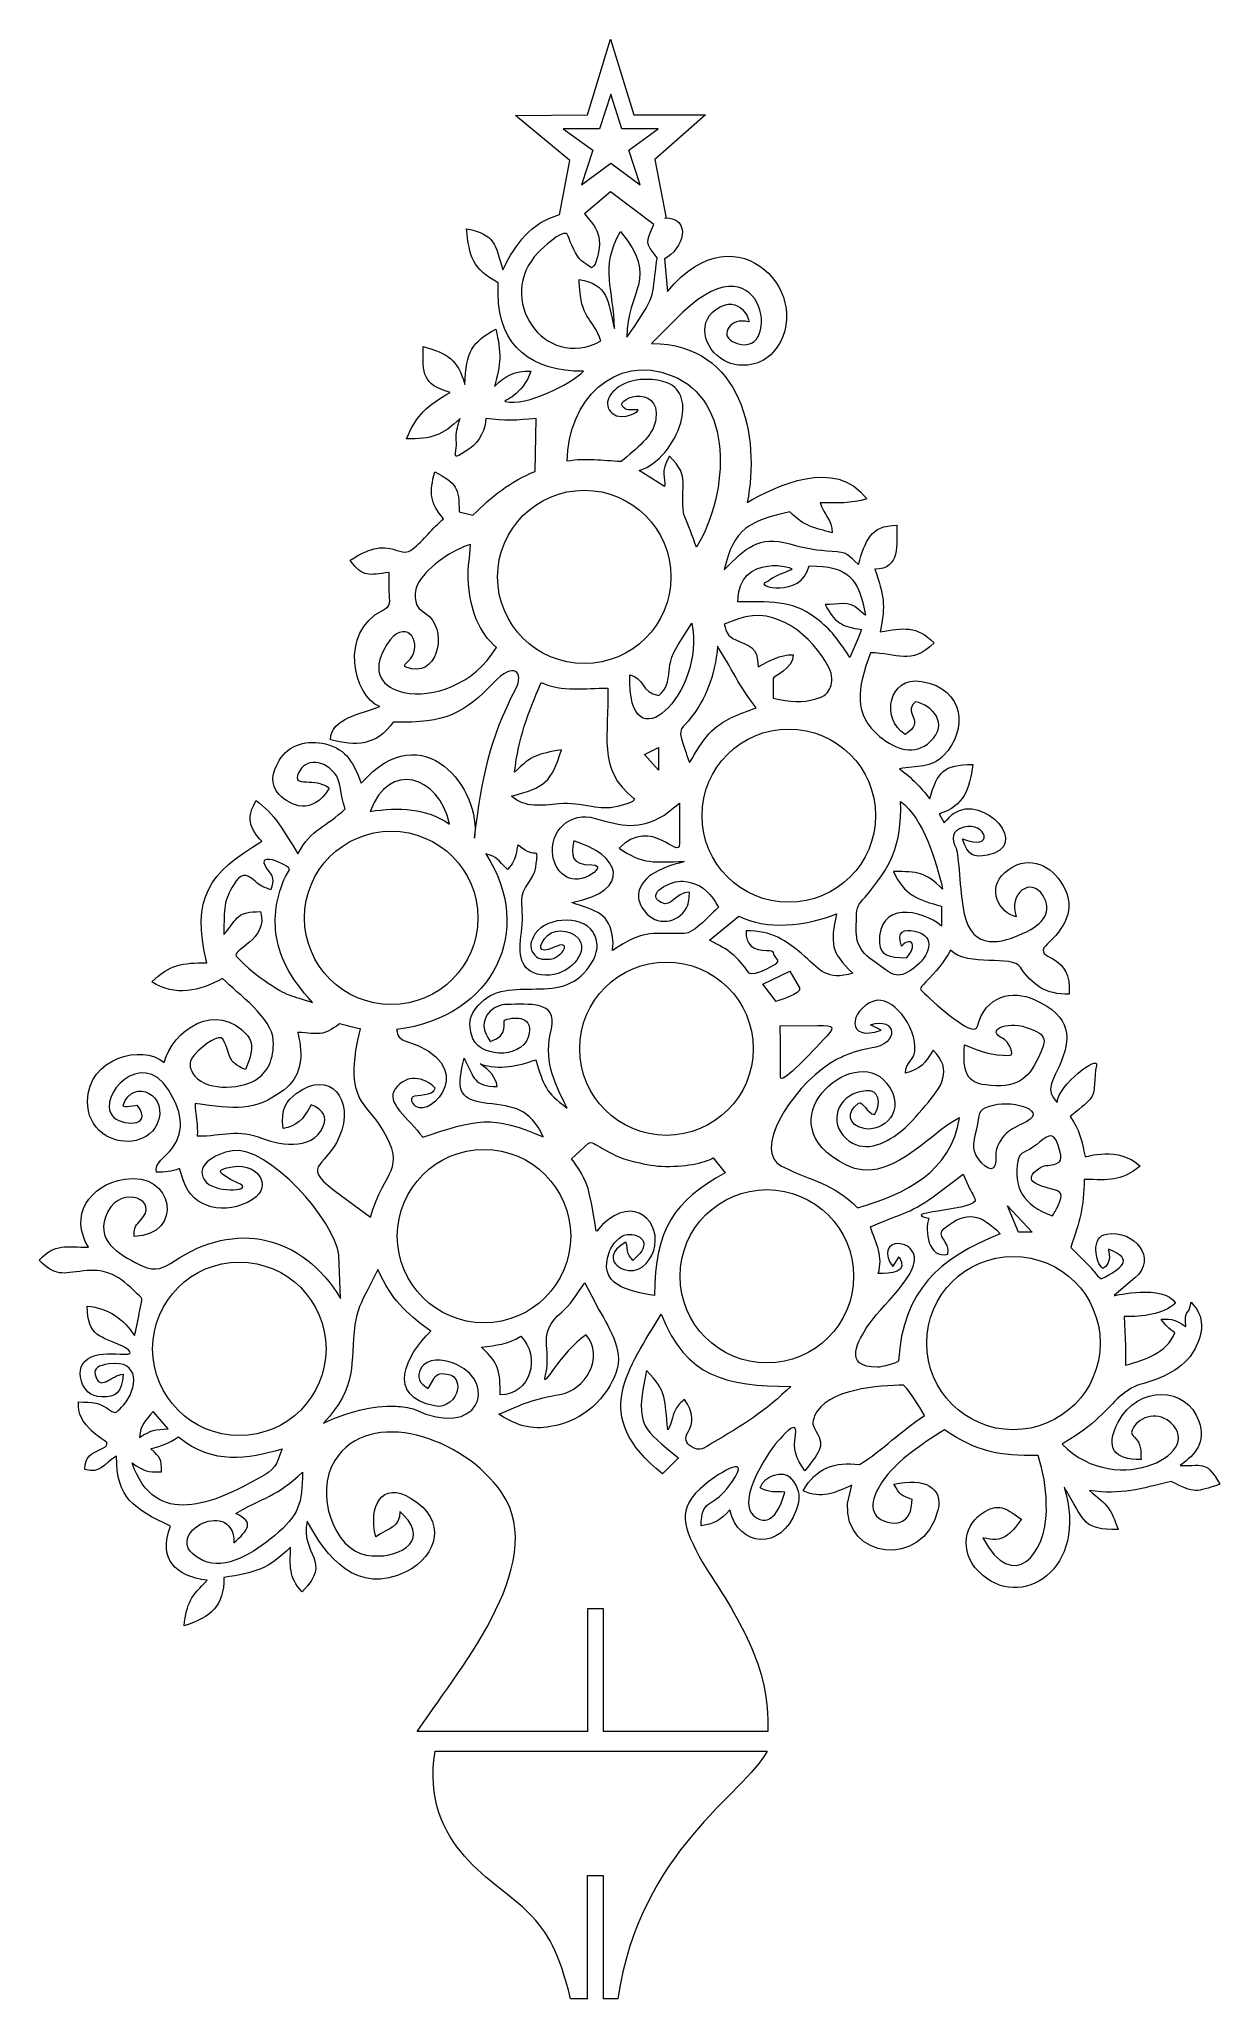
# Model space of a CAD drawing. Header units: centimetres. Extents: x -11.5 to 11.5, y -19.1 to 19.1.
import ezdxf

# ---------------------------------------------------------------- set-up
doc = ezdxf.new("R2010")
doc.units = ezdxf.units.CM
doc.header["$MEASUREMENT"] = 0
doc.layers.add('layer 1', color=7, linetype='Continuous')

msp = doc.modelspace()

# ---------------------------------------------------------------- linework, layer by layer
at = {"layer": 'layer 1', "color": 250, "lineweight": 9}
for centre in [(-0.88022, 8.60947), (3.10004, 3.95964), (-4.63728, 1.96951), (0.71933, -0.5786), (-2.8317, -4.22839), (2.67371, -5.00957), (-7.59313, -6.42312), (7.47234, -6.31152)]:
    msp.add_ellipse(centre, major_axis=(0, 1.68756), ratio=1, dxfattribs=at)
for points, knots in [([(-1.36472, 15.66276), (-1.36472, 15.66276), (-1.15938, 16.71971), (-1.15938, 16.71971), (-1.15938, 16.71971), (-1.15938, 16.71971), (-2.21694, 17.59644), (-2.21694, 17.59644), (-2.21694, 17.59644), (-2.21694, 17.59644), (-0.81751, 17.6099), (-0.81751, 17.6099), (-0.81751, 17.6099), (-0.81751, 17.6099), (-0.3669, 19.08029), (-0.3669, 19.08029), (-0.3669, 19.08029), (-0.3669, 19.08029), (0.08374, 17.6099), (0.08374, 17.6099), (0.08374, 17.6099), (0.08374, 17.6099), (1.48093, 17.608), (1.48093, 17.608), (1.48093, 17.608), (1.48093, 17.608), (0.48994, 16.73852), (0.48994, 16.73852), (0.48994, 16.73852), (0.48994, 16.73852), (0.71476, 15.59382), (0.71476, 15.59382)], [0, 0, 0, 0, 0.11111111, 0.11111111, 0.11111111, 0.11111111, 0.22222222, 0.22222222, 0.22222222, 0.22222222, 0.33333333, 0.33333333, 0.33333333, 0.33333333, 0.44444444, 0.44444444, 0.44444444, 0.44444444, 0.55555556, 0.55555556, 0.55555556, 0.55555556, 0.66666667, 0.66666667, 0.66666667, 0.66666667, 0.77777778, 0.77777778, 0.77777778, 0.77777778, 1, 1, 1, 1]), ([(-0.36472, 18.00685), (-0.36472, 18.00685), (-0.14729, 17.33327), (-0.14729, 17.33327), (-0.14729, 17.33327), (-0.14729, 17.33327), (0.56052, 17.3346), (0.56052, 17.3346), (0.56052, 17.3346), (0.56052, 17.3346), (-0.01291, 16.91967), (-0.01291, 16.91967), (-0.01291, 16.91967), (-0.01291, 16.91967), (0.2071, 16.24695), (0.2071, 16.24695), (0.2071, 16.24695), (0.2071, 16.24695), (-0.36472, 16.66406), (-0.36472, 16.66406), (-0.36472, 16.66406), (-0.36472, 16.66406), (-0.93655, 16.24695), (-0.93655, 16.24695), (-0.93655, 16.24695), (-0.93655, 16.24695), (-0.71653, 16.91967), (-0.71653, 16.91967), (-0.71653, 16.91967), (-0.71653, 16.91967), (-1.28996, 17.3346), (-1.28996, 17.3346), (-1.28996, 17.3346), (-1.28996, 17.3346), (-0.58216, 17.33327), (-0.58216, 17.33327), (-0.58216, 17.33327), (-0.58216, 17.33327), (-0.36472, 18.00685), (-0.36472, 18.00685)], [0, 0, 0, 0, 0.09090909, 0.09090909, 0.09090909, 0.09090909, 0.18181818, 0.18181818, 0.18181818, 0.18181818, 0.27272727, 0.27272727, 0.27272727, 0.27272727, 0.36363636, 0.36363636, 0.36363636, 0.36363636, 0.45454545, 0.45454545, 0.45454545, 0.45454545, 0.54545455, 0.54545455, 0.54545455, 0.54545455, 0.63636364, 0.63636364, 0.63636364, 0.63636364, 0.72727273, 0.72727273, 0.72727273, 0.72727273, 0.81818182, 0.81818182, 0.81818182, 0.81818182, 1, 1, 1, 1]), ([(0.47482, 15.47233), (0.47482, 15.47233), (-0.3669, 16.10645), (-0.3669, 16.10645), (-0.3669, 16.10645), (-0.3669, 16.10645), (-0.87456, 15.67724), (-0.87456, 15.67724)], [0, 0, 0, 0, 0.33333333, 0.33333333, 0.33333333, 0.33333333, 1, 1, 1, 1]), ([(-7.63177, -3.19181), (-8.02906, -2.98964), (-8.02758, -2.94796), (-7.83453, -2.8978), (-7.83453, -2.8978), (-7.23234, -2.74129), (-6.92566, -3.25722), (-7.33649, -3.51458), (-7.33649, -3.51458), (-7.85709, -3.84068), (-8.51275, -3.69062), (-8.67797, -3.14997), (-8.67797, -3.14997), (-8.67797, -3.14997), (-8.75703, -2.91282), (-8.75703, -2.91282), (-8.75703, -2.91282), (-8.93549, -2.97638), (-9.02412, -2.98564), (-9.20806, -2.98258), (-9.20806, -2.98258), (-9.257, -2.81552), (-9.02118, -2.67734), (-8.90784, -2.52603), (-8.90784, -2.52603), (-8.62209, -2.14454), (-8.73775, -1.76385), (-8.97532, -1.3798), (-8.97532, -1.3798), (-9.49212, -0.54435), (-10.36542, -1.50278), (-10.06985, -1.88098), (-10.06985, -1.88098), (-9.91479, -2.07942), (-9.25037, -2.13219), (-9.57541, -1.68526), (-9.57541, -1.68526), (-9.57541, -1.68526), (-9.87297, -1.74104), (-9.85439, -1.68526), (-9.85439, -1.68526), (-9.66467, -1.11601), (-8.93049, -1.4995), (-9.20021, -2.05463), (-9.20021, -2.05463), (-9.38916, -2.44349), (-9.93212, -2.46565), (-10.24758, -2.23241), (-10.24758, -2.23241), (-10.44969, -2.083), (-10.54942, -1.86377), (-10.54657, -1.59829), (-10.54657, -1.59829), (-10.53764, -0.76046), (-9.48831, -0.47567), (-9.05462, -0.84829), (-9.05462, -0.84829), (-8.91013, -0.22207), (-8.02684, 0.37383), (-7.43659, -0.32287), (-7.43659, -0.32287), (-7.30981, -0.4725), (-7.33197, -0.65653), (-7.47601, -0.98546), (-7.47601, -0.98546), (-7.86379, -0.81827), (-7.73029, -0.72323), (-7.91067, -0.39763), (-7.91067, -0.39763), (-7.97688, -0.27809), (-8.27266, -0.48497), (-8.47075, -0.70355), (-8.47075, -0.70355), (-8.5976, -0.84354), (-8.55144, -0.95761), (-8.50307, -1.04897), (-8.50307, -1.04897), (-8.31131, -1.41096), (-7.58116, -1.37457), (-7.28088, -1.18998), (-7.28088, -1.18998), (-7.04171, -1.04295), (-6.91242, -0.77509), (-6.9329, -0.41974), (-6.9329, -0.41974), (-6.9584, 0.02493), (-7.61177, 0.48023), (-7.92002, 0.78847), (-7.92002, 0.78847), (-8.36781, 0.53876), (-8.84032, 0.43549), (-9.29641, 0.72335), (-9.29641, 0.72335), (-8.96011, 1.05961), (-8.6923, 1.09534), (-8.22695, 1.09534), (-8.22695, 1.09534), (-8.53285, 2.35715), (-8.19507, 2.84028), (-7.15328, 3.46008), (-7.15328, 3.46008), (-7.40989, 3.71669), (-7.45585, 3.94515), (-7.26442, 4.25256), (-7.26442, 4.25256), (-6.91471, 4.00335), (-6.71386, 3.64196), (-6.45284, 3.21352), (-6.45284, 3.21352), (-6.20164, 3.71244), (-5.89452, 3.73466), (-5.53471, 4.09447), (-5.53471, 4.09447), (-5.63554, 4.37328), (-5.61298, 4.63858), (-5.7401, 4.78839), (-5.7401, 4.78839), (-6.00279, 5.098), (-6.36602, 5.05152), (-6.4599, 4.74022), (-6.4599, 4.74022), (-6.50382, 4.59457), (-6.32301, 4.62306), (-6.18039, 4.61174), (-6.18039, 4.61174), (-6.03777, 4.60045), (-5.89611, 4.54916), (-5.84198, 4.49442), (-5.84198, 4.49442), (-6.16887, 3.95176), (-6.60236, 4.14936), (-6.8156, 4.36984), (-6.8156, 4.36984), (-7.00815, 4.56887), (-6.95446, 4.80394), (-6.82046, 5.03073), (-6.82046, 5.03073), (-6.63003, 5.35296), (-6.25814, 5.44041), (-5.91548, 5.35583), (-5.91548, 5.35583), (-5.48803, 5.25035), (-5.36958, 4.96708), (-5.21986, 4.59072), (-5.21986, 4.59072), (-4.014, 5.97669), (-2.86491, 4.45103), (-3.01914, 3.52255), (-3.01914, 3.52255), (-2.85842, 4.73896), (-2.73166, 5.43494), (-2.21366, 6.42835), (-2.21366, 6.42835), (-2.04831, 6.74547), (-2.24122, 6.97821), (-2.65176, 6.54216), (-2.65176, 6.54216), (-3.1825, 5.97841), (-3.5709, 5.7449), (-4.60008, 5.78237), (-4.60008, 5.78237), (-4.91072, 5.31651), (-5.34014, 5.30913), (-5.81834, 5.43829), (-5.81834, 5.43829), (-5.81834, 5.85254), (-5.21825, 5.94341), (-4.85957, 6.0829), (-4.85957, 6.0829), (-5.38166, 6.28589), (-5.65631, 7.53087), (-4.80791, 7.9575), (-4.80791, 7.9575), (-4.61694, 8.05355), (-4.67448, 8.11152), (-4.67448, 8.33048), (-4.67448, 8.33048), (-4.67448, 8.33048), (-4.67556, 8.69595), (-4.67556, 8.69595), (-4.67556, 8.69595), (-5.08523, 8.6468), (-5.17901, 8.58732), (-5.4356, 8.93207), (-5.4356, 8.93207), (-5.17195, 9.10337), (-4.89365, 9.23796), (-4.59992, 9.14831), (-4.59992, 9.14831), (-4.39083, 9.08452), (-4.33216, 9.0633), (-4.22237, 9.15021), (-4.22237, 9.15021), (-4.00621, 9.32132), (-3.83701, 9.556), (-3.61956, 9.73948), (-3.61956, 9.73948), (-3.89473, 10.06025), (-3.89367, 10.25497), (-3.79101, 10.6554), (-3.79101, 10.6554), (-3.36639, 10.42587), (-3.31673, 10.35677), (-3.31673, 9.87423), (-3.31673, 9.87423), (-3.31673, 9.87423), (-3.04729, 9.80929), (-3.04729, 9.80929), (-3.04729, 9.80929), (-2.68908, 10.17399), (-2.31535, 10.47006), (-1.83808, 10.6647), (-1.83808, 10.6647), (-1.83808, 10.6647), (-1.81948, 11.69697), (-1.81948, 11.69697), (-1.81948, 11.69697), (-2.18502, 11.65569), (-2.43785, 11.64053), (-2.79594, 11.69697), (-2.79594, 11.69697), (-2.79034, 11.51982), (-2.91831, 11.22356), (-3.10879, 11.10889), (-3.10879, 11.10889), (-3.38029, 10.94543), (-3.41255, 10.88445), (-3.37768, 11.08024), (-3.37768, 11.08024), (-3.35691, 11.19682), (-3.38669, 11.35394), (-3.35963, 11.46662), (-3.35963, 11.46662), (-3.33227, 11.5803), (-3.29813, 11.69697), (-3.29813, 11.69697), (-3.29813, 11.69697), (-3.6428, 11.35229), (-3.85579, 11.29708), (-4.33969, 11.29708), (-4.33969, 11.29708), (-4.14521, 11.77113), (-3.93277, 11.94423), (-3.49342, 12.19915), (-3.49342, 12.19915), (-4.03798, 12.36251), (-4.01886, 12.55393), (-4.01886, 13.09494), (-4.01886, 13.09494), (-3.531, 12.95516), (-3.34752, 12.85544), (-3.20513, 12.35724), (-3.20513, 12.35724), (-3.18051, 13.00593), (-3.0634, 13.17742), (-2.60065, 13.436), (-2.60065, 13.436), (-2.49492, 12.97452), (-2.49835, 12.74672), (-2.62855, 12.32004), (-2.62855, 12.32004), (-2.40572, 12.54285), (-2.23724, 12.61763), (-1.92178, 12.61763), (-1.92178, 12.61763), (-2.07191, 12.1385), (-2.4708, 12.04001), (-2.41934, 12.02711), (-2.41934, 12.02711), (-2.01151, 11.92497), (-1.14868, 12.35846), (-0.89417, 12.61297), (-0.89417, 12.61297), (-1.88525, 12.60634), (-2.55415, 13.08438), (-2.55415, 14.12257), (-2.55415, 14.12257), (-2.55415, 14.12257), (-2.55415, 14.33807), (-2.55415, 14.33807), (-2.55415, 14.33807), (-3.04742, 14.59231), (-3.12402, 14.85312), (-3.16963, 15.3892), (-3.16963, 15.3892), (-2.60359, 15.2674), (-2.62002, 15.10519), (-2.46765, 14.58909), (-2.46765, 14.58909), (-2.19223, 15.12506), (-1.94479, 15.47908), (-1.3638, 15.66792)], [0, 0, 0, 0, 0.01351351, 0.01351351, 0.01351351, 0.01351351, 0.02702703, 0.02702703, 0.02702703, 0.02702703, 0.04054054, 0.04054054, 0.04054054, 0.04054054, 0.05405405, 0.05405405, 0.05405405, 0.05405405, 0.06756757, 0.06756757, 0.06756757, 0.06756757, 0.08108108, 0.08108108, 0.08108108, 0.08108108, 0.09459459, 0.09459459, 0.09459459, 0.09459459, 0.10810811, 0.10810811, 0.10810811, 0.10810811, 0.12162162, 0.12162162, 0.12162162, 0.12162162, 0.13513514, 0.13513514, 0.13513514, 0.13513514, 0.14864865, 0.14864865, 0.14864865, 0.14864865, 0.16216216, 0.16216216, 0.16216216, 0.16216216, 0.17567568, 0.17567568, 0.17567568, 0.17567568, 0.18918919, 0.18918919, 0.18918919, 0.18918919, 0.2027027, 0.2027027, 0.2027027, 0.2027027, 0.21621622, 0.21621622, 0.21621622, 0.21621622, 0.22972973, 0.22972973, 0.22972973, 0.22972973, 0.24324324, 0.24324324, 0.24324324, 0.24324324, 0.25675676, 0.25675676, 0.25675676, 0.25675676, 0.27027027, 0.27027027, 0.27027027, 0.27027027, 0.28378378, 0.28378378, 0.28378378, 0.28378378, 0.2972973, 0.2972973, 0.2972973, 0.2972973, 0.31081081, 0.31081081, 0.31081081, 0.31081081, 0.32432432, 0.32432432, 0.32432432, 0.32432432, 0.33783784, 0.33783784, 0.33783784, 0.33783784, 0.35135135, 0.35135135, 0.35135135, 0.35135135, 0.36486486, 0.36486486, 0.36486486, 0.36486486, 0.37837838, 0.37837838, 0.37837838, 0.37837838, 0.39189189, 0.39189189, 0.39189189, 0.39189189, 0.40540541, 0.40540541, 0.40540541, 0.40540541, 0.41891892, 0.41891892, 0.41891892, 0.41891892, 0.43243243, 0.43243243, 0.43243243, 0.43243243, 0.44594595, 0.44594595, 0.44594595, 0.44594595, 0.45945946, 0.45945946, 0.45945946, 0.45945946, 0.47297297, 0.47297297, 0.47297297, 0.47297297, 0.48648649, 0.48648649, 0.48648649, 0.48648649, 0.5, 0.5, 0.5, 0.5, 0.51351351, 0.51351351, 0.51351351, 0.51351351, 0.52702703, 0.52702703, 0.52702703, 0.52702703, 0.54054054, 0.54054054, 0.54054054, 0.54054054, 0.55405405, 0.55405405, 0.55405405, 0.55405405, 0.56756757, 0.56756757, 0.56756757, 0.56756757, 0.58108108, 0.58108108, 0.58108108, 0.58108108, 0.59459459, 0.59459459, 0.59459459, 0.59459459, 0.60810811, 0.60810811, 0.60810811, 0.60810811, 0.62162162, 0.62162162, 0.62162162, 0.62162162, 0.63513514, 0.63513514, 0.63513514, 0.63513514, 0.64864865, 0.64864865, 0.64864865, 0.64864865, 0.66216216, 0.66216216, 0.66216216, 0.66216216, 0.67567568, 0.67567568, 0.67567568, 0.67567568, 0.68918919, 0.68918919, 0.68918919, 0.68918919, 0.7027027, 0.7027027, 0.7027027, 0.7027027, 0.71621622, 0.71621622, 0.71621622, 0.71621622, 0.72972973, 0.72972973, 0.72972973, 0.72972973, 0.74324324, 0.74324324, 0.74324324, 0.74324324, 0.75675676, 0.75675676, 0.75675676, 0.75675676, 0.77027027, 0.77027027, 0.77027027, 0.77027027, 0.78378378, 0.78378378, 0.78378378, 0.78378378, 0.7972973, 0.7972973, 0.7972973, 0.7972973, 0.81081081, 0.81081081, 0.81081081, 0.81081081, 0.82432432, 0.82432432, 0.82432432, 0.82432432, 0.83783784, 0.83783784, 0.83783784, 0.83783784, 0.85135135, 0.85135135, 0.85135135, 0.85135135, 0.86486486, 0.86486486, 0.86486486, 0.86486486, 0.87837838, 0.87837838, 0.87837838, 0.87837838, 0.89189189, 0.89189189, 0.89189189, 0.89189189, 0.90540541, 0.90540541, 0.90540541, 0.90540541, 0.91891892, 0.91891892, 0.91891892, 0.91891892, 0.93243243, 0.93243243, 0.93243243, 0.93243243, 0.94594595, 0.94594595, 0.94594595, 0.94594595, 0.95945946, 0.95945946, 0.95945946, 0.95945946, 0.97297297, 0.97297297, 0.97297297, 0.97297297, 1, 1, 1, 1]), ([(-0.87456, 15.67724), (-0.72529, 15.48763), (-0.45962, 15.29942), (-0.65496, 14.73802), (-0.65496, 14.73802), (-0.67062, 14.69302), (-0.71056, 14.62797), (-0.74221, 14.63059), (-0.74221, 14.63059), (-0.77303, 14.66209), (-0.91748, 14.72169), (-1.00647, 14.85175), (-1.00647, 14.85175), (-1.12843, 15.02996), (-1.20011, 15.28693), (-1.22362, 15.29453), (-1.22362, 15.29453), (-1.35642, 15.33755), (-1.68064, 15.02484), (-1.77823, 14.92404), (-1.77823, 14.92404), (-2.62848, 14.04587), (-1.66322, 12.60231), (-0.55473, 13.20351), (-0.55473, 13.20351), (-0.70666, 13.63763), (-0.9218, 13.63114), (-0.96608, 14.18321), (-0.96608, 14.18321), (-0.97595, 14.30639), (-0.98251, 14.40317), (-0.98251, 14.40317), (-0.98251, 14.40317), (-0.39874, 14.29198), (-0.42951, 13.99568), (-0.29433, 13.4453), (-0.29433, 13.4453), (-0.29433, 14.18574), (-0.59156, 14.63068), (-0.17344, 15.33313), (-0.17344, 15.33313), (0.5878, 14.41618), (-0.05254, 14.17439), (-0.05254, 13.27791), (-0.05254, 13.27791), (0.08168, 13.46487), (0.21095, 13.64342), (0.32465, 13.84322), (0.32465, 13.84322), (0.4471, 14.05838), (0.45611, 14.15305), (0.48677, 14.40357), (0.48677, 14.40357), (0.51139, 14.60482), (0.53775, 14.82165), (0.53775, 14.82165), (0.53775, 14.82165), (0.29648, 15.14024), (0.31686, 15.10397), (0.47482, 15.47233)], [0, 0, 0, 0, 0.0625, 0.0625, 0.0625, 0.0625, 0.125, 0.125, 0.125, 0.125, 0.1875, 0.1875, 0.1875, 0.1875, 0.25, 0.25, 0.25, 0.25, 0.3125, 0.3125, 0.3125, 0.3125, 0.375, 0.375, 0.375, 0.375, 0.4375, 0.4375, 0.4375, 0.4375, 0.5, 0.5, 0.5, 0.5, 0.5625, 0.5625, 0.5625, 0.5625, 0.625, 0.625, 0.625, 0.625, 0.6875, 0.6875, 0.6875, 0.6875, 0.75, 0.75, 0.75, 0.75, 0.8125, 0.8125, 0.8125, 0.8125, 0.875, 0.875, 0.875, 0.875, 1, 1, 1, 1]), ([(0.68213, 15.60283), (1.24195, 15.60283), (1.03577, 14.98006), (0.68213, 14.80305), (0.68213, 14.80305), (0.68213, 14.80305), (0.73967, 14.16997), (0.73967, 14.16997), (0.73967, 14.16997), (2.12684, 15.85971), (3.68997, 14.01098), (2.79621, 12.98575), (2.79621, 12.98575), (2.55471, 12.70873), (2.17361, 12.68282), (1.92095, 12.7838), (1.92095, 12.7838), (1.48591, 12.95767), (1.28093, 13.53624), (1.67955, 13.81464), (1.67955, 13.81464), (2.16668, 14.15488), (2.36442, 13.56031), (2.31577, 13.57403), (2.31577, 13.57403), (1.967, 13.67234), (1.74677, 13.32058), (2.00576, 13.1914), (2.00576, 13.1914), (2.99517, 12.69791), (2.68862, 15.33205), (1.03541, 13.76138), (1.03541, 13.76138), (1.03541, 13.76138), (0.43102, 13.15701), (0.43102, 13.15701), (0.43102, 13.15701), (2.21207, 13.14246), (2.54206, 11.32283), (2.29097, 10.06022), (2.29097, 10.06022), (2.84871, 10.37333), (3.99478, 10.95107), (4.62053, 10.12996), (4.62053, 10.12996), (4.31009, 10.03402), (4.03637, 10.05092), (3.71382, 10.05092), (3.71382, 10.05092), (3.79082, 9.79791), (3.94165, 9.73123), (3.94165, 9.46504), (3.94165, 9.46504), (3.60933, 9.57184), (3.40071, 9.57813), (3.12328, 9.87887), (3.12328, 9.87887), (2.34906, 9.70509), (2.01934, 9.55288), (1.84459, 8.74897), (1.84459, 8.74897), (2.26948, 9.17381), (2.49921, 9.42203), (3.11864, 9.25115), (3.11864, 9.25115), (3.42252, 9.16731), (3.66386, 9.12521), (3.94722, 9.11082), (3.94722, 9.11082), (4.23408, 9.09627), (4.24651, 9.05584), (4.45442, 8.84789), (4.45442, 8.84789), (4.59501, 9.31018), (4.68031, 9.61381), (5.20177, 9.61381), (5.20177, 9.61381), (5.20177, 9.25149), (5.27336, 8.75827), (4.77399, 8.75827), (4.77399, 8.75827), (4.9459, 8.25966), (4.99414, 8.06713), (4.87628, 7.54001), (4.87628, 7.54001), (5.33386, 7.61421), (5.58622, 7.66706), (5.92712, 7.32609), (5.92712, 7.32609), (5.47488, 6.87385), (5.20636, 7.13083), (4.69029, 7.13083), (4.69029, 7.13083), (4.42849, 6.42396), (4.3503, 5.92768), (4.86841, 5.50297), (4.86841, 5.50297), (5.18702, 5.24179), (5.5495, 5.11732), (5.85444, 5.4036), (5.85444, 5.4036), (6.22213, 5.74877), (5.89802, 6.1087), (5.56473, 6.1776), (5.56473, 6.1776), (5.30144, 5.91297), (5.7907, 5.82812), (5.36699, 5.53864), (5.36699, 5.53864), (4.87947, 5.85799), (5.04494, 6.67679), (5.68167, 6.57429), (5.68167, 6.57429), (6.53941, 6.4362), (6.57986, 5.61966), (6.11818, 5.13614), (6.11818, 5.13614), (5.87402, 4.88042), (5.58507, 4.93531), (5.25757, 4.87101), (5.25757, 4.87101), (5.51388, 4.67363), (5.64835, 4.5433), (5.8434, 4.28508), (5.8434, 4.28508), (5.99731, 4.81505), (6.10712, 4.9547), (6.68042, 4.9547), (6.68042, 4.9547), (6.61272, 4.46722), (6.5178, 4.15382), (6.02944, 3.99684), (6.02944, 3.99684), (6.02944, 3.99684), (6.12244, 3.82014), (6.12244, 3.82014), (6.12244, 3.82014), (6.12244, 3.82014), (6.26564, 3.97575), (6.30377, 4.00147), (6.30377, 4.00147), (6.90612, 4.40776), (7.83557, 3.34337), (6.96092, 3.19165), (6.96092, 3.19165), (6.69107, 3.14484), (6.58749, 3.16878), (6.48316, 3.50789), (6.48316, 3.50789), (7.1323, 3.24343), (6.93728, 3.8603), (6.50372, 3.73644), (6.50372, 3.73644), (6.24745, 3.66322), (6.27567, 3.50982), (6.35484, 3.32434), (6.35484, 3.32434), (6.41579, 3.18152), (6.42018, 2.52092), (6.50861, 2.07622), (6.50861, 2.07622), (6.66544, 1.28746), (7.27446, 1.49436), (7.6491, 1.66232), (7.6491, 1.66232), (8.08623, 1.85828), (8.2321, 2.10579), (8.04917, 2.40105), (8.04917, 2.40105), (7.81156, 2.7846), (7.36436, 2.43904), (7.52668, 1.98811), (7.52668, 1.98811), (7.19785, 2.06126), (6.94182, 2.53292), (7.30171, 2.84983), (7.30171, 2.84983), (7.72031, 3.21845), (8.15759, 3.02112), (8.3888, 2.68033), (8.3888, 2.68033), (8.71087, 2.20557), (8.51517, 1.83712), (8.17585, 1.50124), (8.17585, 1.50124), (8.11813, 1.44413), (8.07285, 1.39718), (8.06596, 1.38352), (8.06596, 1.38352), (7.9444, 1.14344), (8.62687, 1.26404), (8.55429, 0.4864), (8.55429, 0.4864), (8.09782, 0.47138), (7.83369, 0.66762), (7.60934, 1.00902), (7.60934, 1.00902), (7.44521, 1.25904), (6.58986, 0.99992), (6.24797, 1.34177), (6.24797, 1.34177), (6.12352, 1.10416), (5.95305, 0.91231), (5.7698, 0.72503), (5.7698, 0.72503), (5.61817, 0.56999), (5.62994, 0.60184), (5.79374, 0.44868), (5.79374, 0.44868), (6.09408, 0.16791), (6.71555, -0.37306), (6.77341, -0.14152), (6.77341, -0.14152), (6.92456, 0.4633), (7.457, 0.56822), (7.87603, 0.38062), (7.87603, 0.38062), (8.62479, 0.0454), (8.59463, -0.38365), (8.36603, -0.91135), (8.36603, -0.91135), (8.23706, -1.20908), (8.08028, -1.37962), (8.32349, -1.6229), (8.32349, -1.6229), (8.34189, -1.28782), (9.14632, -0.67357), (9.08901, -0.90753), (9.08901, -0.90753), (9.03231, -1.13909), (9.0727, -1.41562), (8.99669, -1.51694), (8.99669, -1.51694), (8.88134, -1.67071), (8.86304, -1.65931), (8.57492, -1.89857), (8.57492, -1.89857), (8.75506, -2.1423), (8.80418, -2.38151), (8.86584, -2.68033), (8.86584, -2.68033), (8.86851, -2.69325), (9.52951, -2.46483), (9.93974, -2.86632), (9.93974, -2.86632), (9.52175, -3.17859), (9.35793, -3.12671), (8.84724, -3.12671), (8.84724, -3.12671), (8.84724, -3.65797), (8.75716, -3.9535), (8.58685, -4.44727), (8.58685, -4.44727), (8.58685, -4.44727), (8.98683, -4.84726), (8.98683, -4.84726), (8.98683, -4.84726), (8.98683, -4.84726), (9.15406, -5.07971), (9.19595, -5.05643), (9.19595, -5.05643), (9.55904, -4.85457), (9.85782, -4.69514), (9.32153, -4.48446), (9.32153, -4.48446), (9.32153, -4.4996), (9.40755, -4.7659), (9.2099, -4.86095), (9.2099, -4.86095), (9.06369, -4.74128), (8.97275, -4.23726), (9.28885, -4.18699), (9.28885, -4.18699), (9.8245, -4.1018), (10.28362, -4.6629), (9.83755, -5.04242), (9.83755, -5.04242), (9.83755, -5.04242), (9.43312, -5.38653), (9.43312, -5.38653), (9.43312, -5.38653), (9.45086, -5.38653), (10.38892, -5.15684), (10.628, -5.53075), (10.628, -5.53075), (10.36729, -5.7627), (9.99341, -5.79572), (9.62841, -5.79572), (9.62841, -5.79572), (9.62841, -5.79572), (9.65631, -6.363), (9.65631, -6.363), (9.65631, -6.363), (9.65631, -6.363), (9.65631, -6.74428), (9.65631, -6.74428), (9.65631, -6.74428), (10.06122, -6.61506), (10.43427, -6.5208), (10.61418, -6.11191), (10.61418, -6.11191), (10.49296, -6.02283), (10.43318, -5.96827), (10.34449, -5.84219), (10.34449, -5.84219), (10.57976, -5.84219), (10.6204, -5.85254), (10.82807, -5.99101), (10.82807, -5.99101), (10.82807, -5.99101), (10.80221, -5.75739), (10.858, -5.71089), (10.858, -5.71089), (10.9138, -5.66439), (10.93037, -5.51673), (10.93037, -5.51673), (10.93037, -5.51673), (11.20988, -5.79624), (11.1639, -6.11842), (11.00191, -6.42848), (11.00191, -6.42848), (10.79098, -6.83219), (10.35137, -6.99872), (9.93155, -7.11958), (9.93155, -7.11958), (9.62572, -7.20759), (9.37078, -7.53279), (9.08313, -7.80472), (9.08313, -7.80472), (8.87322, -8.00316), (8.62846, -8.14727), (8.41945, -8.27873), (8.41945, -8.27873), (9.50501, -9.38537), (11.31781, -8.39309), (10.46137, -7.8073), (10.46137, -7.8073), (10.18691, -7.61959), (9.8178, -7.81311), (9.77135, -8.05203), (9.77135, -8.05203), (9.76666, -8.07613), (9.79393, -8.10803), (9.82778, -8.1412), (9.82778, -8.1412), (9.97112, -8.28156), (9.94571, -8.39313), (9.95734, -8.58123), (9.95734, -8.58123), (9.4297, -8.58123), (9.24756, -8.36645), (9.51267, -7.85061), (9.51267, -7.85061), (9.89177, -7.11297), (10.85968, -7.15621), (11.08165, -7.83054), (11.08165, -7.83054), (11.222, -8.25705), (11.02212, -8.46488), (10.71636, -8.6973), (10.71636, -8.6973), (11.20261, -8.6973), (11.23488, -8.61442), (11.48834, -9.0599), (11.48834, -9.0599), (11.01218, -9.21861), (11.01676, -9.24259), (10.53978, -9.00411), (10.53978, -9.00411), (9.94811, -9.15186), (9.57537, -9.27309), (8.94954, -9.1808), (8.94954, -9.1808), (9.30544, -9.47479), (9.37696, -9.53312), (9.50751, -9.94337), (9.50751, -9.94337), (8.83016, -9.94337), (8.85724, -9.786), (8.54304, -9.25759), (8.54304, -9.25759), (8.49512, -9.17695), (8.45665, -9.1157), (8.45665, -9.1157), (8.45665, -9.1157), (8.9597, -10.70567), (7.60665, -11.58812), (6.78937, -10.75475), (6.78937, -10.75475), (6.40564, -10.36346), (6.52054, -9.81797), (6.907, -9.59668), (6.907, -9.59668), (7.23516, -9.40879), (7.35239, -9.56514), (7.62896, -9.73878), (7.62896, -9.73878), (7.40437, -10.04426), (7.26951, -10.20885), (6.87571, -10.10147), (6.87571, -10.10147), (7.47089, -11.2141), (8.11256, -10.39702), (8.11256, -9.58229), (8.11256, -9.58229), (8.11256, -9.17838), (8.08344, -8.97994), (7.98031, -8.59774), (7.98031, -8.59774), (7.98031, -8.59774), (7.95447, -8.50192), (7.95447, -8.50192), (7.95447, -8.50192), (7.17837, -8.50192), (6.7757, -8.43761), (6.13173, -7.99974), (6.13173, -7.99974), (5.67599, -8.29099), (5.1192, -8.63716), (4.84999, -9.12113), (4.84999, -9.12113), (4.68522, -9.41729), (4.65357, -9.73955), (5.09547, -9.81329), (5.09547, -9.81329), (5.30395, -9.84807), (5.49977, -9.71464), (5.49977, -9.35731), (5.49977, -9.35731), (5.28434, -9.27448), (5.26402, -9.27454), (5.14724, -9.06045), (5.14724, -9.06045), (5.74475, -8.91622), (6.11096, -9.13883), (6.00371, -9.56516), (6.00371, -9.56516), (5.71067, -10.73016), (4.1624, -10.50793), (4.24411, -9.43178), (4.24411, -9.43178), (4.24411, -9.43178), (4.3276, -9.0785), (4.3276, -9.0785), (4.3276, -9.0785), (3.97068, -9.23465), (3.74804, -9.34824), (3.37904, -9.1901), (3.37904, -9.1901), (3.63585, -8.73355), (3.99058, -8.61791), (4.4764, -8.67861), (4.4764, -8.67861), (4.92962, -8.39374), (5.28588, -8.01897), (5.74115, -7.72075), (5.74115, -7.72075), (5.6146, -7.51973), (5.50255, -7.30046), (5.33446, -7.13236), (5.33446, -7.13236), (4.89285, -7.13236), (3.81723, -7.20078), (3.60297, -7.73041), (3.60297, -7.73041), (3.54618, -7.87077), (3.56485, -7.91695), (3.63431, -8.03467), (3.63431, -8.03467), (3.82085, -8.35043), (3.67497, -8.43407), (3.41474, -8.79836), (3.41474, -8.79836), (3.22811, -8.55247), (3.18763, -8.37528), (3.22843, -8.11192), (3.22843, -8.11192), (3.28013, -7.77813), (3.04268, -8.05388), (2.92964, -8.17363), (2.92964, -8.17363), (2.75148, -8.3479), (2.06815, -9.3676), (2.40918, -9.66404), (2.40918, -9.66404), (2.76632, -9.97448), (2.95783, -9.457), (3.02278, -9.2135), (3.02278, -9.2135), (2.82945, -9.20017), (2.71657, -9.232), (2.54503, -9.13002), (2.54503, -9.13002), (2.62153, -8.86517), (3.00089, -8.80315), (3.11702, -8.91869), (3.11702, -8.91869), (3.3486, -9.14907), (3.31754, -9.36978), (3.24619, -9.56378), (3.24619, -9.56378), (2.95129, -10.36566), (2.11765, -10.28911), (1.95594, -9.5614), (1.95594, -9.5614), (1.72946, -9.78786), (1.68977, -9.80973), (1.39467, -9.87219), (1.39467, -9.87219), (1.39467, -9.33663), (1.61542, -9.51285), (1.89564, -9.14858), (1.89564, -9.14858), (2.49692, -8.36691), (1.73148, -8.84927), (1.47817, -9.05581), (1.47817, -9.05581), (0.87001, -9.55168), (1.0589, -9.90402), (1.41505, -10.57357), (1.41505, -10.57357), (2.11909, -11.66555), (2.74315, -12.60348), (2.68937, -13.87713), (2.68937, -13.87713), (2.68937, -13.87713), (-0.50969, -13.87579), (-0.50969, -13.87579)], [0, 0, 0, 0, 0.0075188, 0.0075188, 0.0075188, 0.0075188, 0.01503759, 0.01503759, 0.01503759, 0.01503759, 0.02255639, 0.02255639, 0.02255639, 0.02255639, 0.03007519, 0.03007519, 0.03007519, 0.03007519, 0.03759398, 0.03759398, 0.03759398, 0.03759398, 0.04511278, 0.04511278, 0.04511278, 0.04511278, 0.05263158, 0.05263158, 0.05263158, 0.05263158, 0.06015038, 0.06015038, 0.06015038, 0.06015038, 0.06766917, 0.06766917, 0.06766917, 0.06766917, 0.07518797, 0.07518797, 0.07518797, 0.07518797, 0.08270677, 0.08270677, 0.08270677, 0.08270677, 0.09022556, 0.09022556, 0.09022556, 0.09022556, 0.09774436, 0.09774436, 0.09774436, 0.09774436, 0.10526316, 0.10526316, 0.10526316, 0.10526316, 0.11278195, 0.11278195, 0.11278195, 0.11278195, 0.12030075, 0.12030075, 0.12030075, 0.12030075, 0.12781955, 0.12781955, 0.12781955, 0.12781955, 0.13533835, 0.13533835, 0.13533835, 0.13533835, 0.14285714, 0.14285714, 0.14285714, 0.14285714, 0.15037594, 0.15037594, 0.15037594, 0.15037594, 0.15789474, 0.15789474, 0.15789474, 0.15789474, 0.16541353, 0.16541353, 0.16541353, 0.16541353, 0.17293233, 0.17293233, 0.17293233, 0.17293233, 0.18045113, 0.18045113, 0.18045113, 0.18045113, 0.18796992, 0.18796992, 0.18796992, 0.18796992, 0.19548872, 0.19548872, 0.19548872, 0.19548872, 0.20300752, 0.20300752, 0.20300752, 0.20300752, 0.21052632, 0.21052632, 0.21052632, 0.21052632, 0.21804511, 0.21804511, 0.21804511, 0.21804511, 0.22556391, 0.22556391, 0.22556391, 0.22556391, 0.23308271, 0.23308271, 0.23308271, 0.23308271, 0.2406015, 0.2406015, 0.2406015, 0.2406015, 0.2481203, 0.2481203, 0.2481203, 0.2481203, 0.2556391, 0.2556391, 0.2556391, 0.2556391, 0.26315789, 0.26315789, 0.26315789, 0.26315789, 0.27067669, 0.27067669, 0.27067669, 0.27067669, 0.27819549, 0.27819549, 0.27819549, 0.27819549, 0.28571429, 0.28571429, 0.28571429, 0.28571429, 0.29323308, 0.29323308, 0.29323308, 0.29323308, 0.30075188, 0.30075188, 0.30075188, 0.30075188, 0.30827068, 0.30827068, 0.30827068, 0.30827068, 0.31578947, 0.31578947, 0.31578947, 0.31578947, 0.32330827, 0.32330827, 0.32330827, 0.32330827, 0.33082707, 0.33082707, 0.33082707, 0.33082707, 0.33834586, 0.33834586, 0.33834586, 0.33834586, 0.34586466, 0.34586466, 0.34586466, 0.34586466, 0.35338346, 0.35338346, 0.35338346, 0.35338346, 0.36090226, 0.36090226, 0.36090226, 0.36090226, 0.36842105, 0.36842105, 0.36842105, 0.36842105, 0.37593985, 0.37593985, 0.37593985, 0.37593985, 0.38345865, 0.38345865, 0.38345865, 0.38345865, 0.39097744, 0.39097744, 0.39097744, 0.39097744, 0.39849624, 0.39849624, 0.39849624, 0.39849624, 0.40601504, 0.40601504, 0.40601504, 0.40601504, 0.41353383, 0.41353383, 0.41353383, 0.41353383, 0.42105263, 0.42105263, 0.42105263, 0.42105263, 0.42857143, 0.42857143, 0.42857143, 0.42857143, 0.43609023, 0.43609023, 0.43609023, 0.43609023, 0.44360902, 0.44360902, 0.44360902, 0.44360902, 0.45112782, 0.45112782, 0.45112782, 0.45112782, 0.45864662, 0.45864662, 0.45864662, 0.45864662, 0.46616541, 0.46616541, 0.46616541, 0.46616541, 0.47368421, 0.47368421, 0.47368421, 0.47368421, 0.48120301, 0.48120301, 0.48120301, 0.48120301, 0.4887218, 0.4887218, 0.4887218, 0.4887218, 0.4962406, 0.4962406, 0.4962406, 0.4962406, 0.5037594, 0.5037594, 0.5037594, 0.5037594, 0.5112782, 0.5112782, 0.5112782, 0.5112782, 0.51879699, 0.51879699, 0.51879699, 0.51879699, 0.52631579, 0.52631579, 0.52631579, 0.52631579, 0.53383459, 0.53383459, 0.53383459, 0.53383459, 0.54135338, 0.54135338, 0.54135338, 0.54135338, 0.54887218, 0.54887218, 0.54887218, 0.54887218, 0.55639098, 0.55639098, 0.55639098, 0.55639098, 0.56390977, 0.56390977, 0.56390977, 0.56390977, 0.57142857, 0.57142857, 0.57142857, 0.57142857, 0.57894737, 0.57894737, 0.57894737, 0.57894737, 0.58646617, 0.58646617, 0.58646617, 0.58646617, 0.59398496, 0.59398496, 0.59398496, 0.59398496, 0.60150376, 0.60150376, 0.60150376, 0.60150376, 0.60902256, 0.60902256, 0.60902256, 0.60902256, 0.61654135, 0.61654135, 0.61654135, 0.61654135, 0.62406015, 0.62406015, 0.62406015, 0.62406015, 0.63157895, 0.63157895, 0.63157895, 0.63157895, 0.63909774, 0.63909774, 0.63909774, 0.63909774, 0.64661654, 0.64661654, 0.64661654, 0.64661654, 0.65413534, 0.65413534, 0.65413534, 0.65413534, 0.66165414, 0.66165414, 0.66165414, 0.66165414, 0.66917293, 0.66917293, 0.66917293, 0.66917293, 0.67669173, 0.67669173, 0.67669173, 0.67669173, 0.68421053, 0.68421053, 0.68421053, 0.68421053, 0.69172932, 0.69172932, 0.69172932, 0.69172932, 0.69924812, 0.69924812, 0.69924812, 0.69924812, 0.70676692, 0.70676692, 0.70676692, 0.70676692, 0.71428571, 0.71428571, 0.71428571, 0.71428571, 0.72180451, 0.72180451, 0.72180451, 0.72180451, 0.72932331, 0.72932331, 0.72932331, 0.72932331, 0.73684211, 0.73684211, 0.73684211, 0.73684211, 0.7443609, 0.7443609, 0.7443609, 0.7443609, 0.7518797, 0.7518797, 0.7518797, 0.7518797, 0.7593985, 0.7593985, 0.7593985, 0.7593985, 0.76691729, 0.76691729, 0.76691729, 0.76691729, 0.77443609, 0.77443609, 0.77443609, 0.77443609, 0.78195489, 0.78195489, 0.78195489, 0.78195489, 0.78947368, 0.78947368, 0.78947368, 0.78947368, 0.79699248, 0.79699248, 0.79699248, 0.79699248, 0.80451128, 0.80451128, 0.80451128, 0.80451128, 0.81203008, 0.81203008, 0.81203008, 0.81203008, 0.81954887, 0.81954887, 0.81954887, 0.81954887, 0.82706767, 0.82706767, 0.82706767, 0.82706767, 0.83458647, 0.83458647, 0.83458647, 0.83458647, 0.84210526, 0.84210526, 0.84210526, 0.84210526, 0.84962406, 0.84962406, 0.84962406, 0.84962406, 0.85714286, 0.85714286, 0.85714286, 0.85714286, 0.86466165, 0.86466165, 0.86466165, 0.86466165, 0.87218045, 0.87218045, 0.87218045, 0.87218045, 0.87969925, 0.87969925, 0.87969925, 0.87969925, 0.88721805, 0.88721805, 0.88721805, 0.88721805, 0.89473684, 0.89473684, 0.89473684, 0.89473684, 0.90225564, 0.90225564, 0.90225564, 0.90225564, 0.90977444, 0.90977444, 0.90977444, 0.90977444, 0.91729323, 0.91729323, 0.91729323, 0.91729323, 0.92481203, 0.92481203, 0.92481203, 0.92481203, 0.93233083, 0.93233083, 0.93233083, 0.93233083, 0.93984962, 0.93984962, 0.93984962, 0.93984962, 0.94736842, 0.94736842, 0.94736842, 0.94736842, 0.95488722, 0.95488722, 0.95488722, 0.95488722, 0.96240602, 0.96240602, 0.96240602, 0.96240602, 0.96992481, 0.96992481, 0.96992481, 0.96992481, 0.97744361, 0.97744361, 0.97744361, 0.97744361, 0.98496241, 0.98496241, 0.98496241, 0.98496241, 1, 1, 1, 1]), ([(1.3027, 9.18648), (1.96048, 10.27262), (2.01348, 12.05868), (0.8326, 12.52647), (0.8326, 12.52647), (-0.30024, 12.97523), (-1.19337, 12.04155), (-1.21319, 10.86087), (-1.21319, 10.86087), (-0.82887, 10.92686), (-0.54694, 10.87022), (-0.16113, 10.8554), (-0.16113, 10.8554), (0.12741, 11.10923), (0.46688, 11.34738), (0.51342, 11.67696), (0.51342, 11.67696), (0.6178, 12.41609), (-0.40736, 12.06843), (-0.08467, 11.88311), (-0.08467, 11.88311), (-0.02322, 11.84784), (0.11725, 11.86402), (0.16133, 11.86556), (0.16133, 11.86556), (0.24002, 11.86834), (-0.1159, 11.61087), (-0.33914, 11.79992), (-0.33914, 11.79992), (-0.53246, 11.96362), (-0.39147, 12.23401), (-0.10228, 12.37197), (-0.10228, 12.37197), (0.13834, 12.48678), (0.51661, 12.47506), (0.73623, 12.38781), (0.73623, 12.38781), (1.03817, 12.26786), (1.091, 11.94534), (0.99649, 11.61096), (0.99649, 11.61096), (0.8824, 11.20741), (0.55368, 10.78645), (0.18925, 10.6833), (0.18925, 10.6833), (0.18925, 10.6833), (0.67923, 10.36829), (0.67923, 10.36829), (0.67923, 10.36829), (0.71643, 10.54496), (0.58271, 10.63789), (0.77913, 10.96229), (0.77913, 10.96229), (1.20649, 10.53487), (0.96893, 10.41712), (1.05624, 9.82332), (1.05624, 9.82332), (1.1487, 9.61228), (1.22819, 9.40515), (1.3027, 9.18648)], [0, 0, 0, 0, 0.0625, 0.0625, 0.0625, 0.0625, 0.125, 0.125, 0.125, 0.125, 0.1875, 0.1875, 0.1875, 0.1875, 0.25, 0.25, 0.25, 0.25, 0.3125, 0.3125, 0.3125, 0.3125, 0.375, 0.375, 0.375, 0.375, 0.4375, 0.4375, 0.4375, 0.4375, 0.5, 0.5, 0.5, 0.5, 0.5625, 0.5625, 0.5625, 0.5625, 0.625, 0.625, 0.625, 0.625, 0.6875, 0.6875, 0.6875, 0.6875, 0.75, 0.75, 0.75, 0.75, 0.8125, 0.8125, 0.8125, 0.8125, 0.875, 0.875, 0.875, 0.875, 1, 1, 1, 1]), ([(-3.09353, 9.24185), (-3.10238, 8.97449), (-3.14958, 8.79175), (-3.14051, 8.59259), (-3.14051, 8.59259), (-3.10949, 7.91263), (-2.91763, 7.5361), (-2.59135, 7.23312), (-2.59135, 7.23312), (-3.02513, 6.50972), (-3.84068, 6.23668), (-4.3908, 6.35983), (-4.3908, 6.35983), (-4.7825, 6.44754), (-5.07629, 6.72112), (-4.72365, 7.29057), (-4.72365, 7.29057), (-4.38834, 7.83206), (-4.01651, 7.38606), (-4.24835, 7.03063), (-4.24835, 7.03063), (-4.28806, 6.96974), (-4.43296, 6.88636), (-4.34901, 6.85183), (-4.34901, 6.85183), (-3.7606, 6.60973), (-3.53641, 7.4807), (-3.89331, 7.8376), (-3.89331, 7.8376), (-3.89331, 7.8376), (-4.0488, 7.95334), (-4.0488, 7.95334), (-4.0488, 7.95334), (-4.1975, 8.05271), (-4.21941, 8.33677), (-4.09505, 8.51978), (-4.09505, 8.51978), (-3.9024, 8.82054), (-3.44099, 9.1429), (-3.09353, 9.24185)], [0, 0, 0, 0, 0.09090909, 0.09090909, 0.09090909, 0.09090909, 0.18181818, 0.18181818, 0.18181818, 0.18181818, 0.27272727, 0.27272727, 0.27272727, 0.27272727, 0.36363636, 0.36363636, 0.36363636, 0.36363636, 0.45454545, 0.45454545, 0.45454545, 0.45454545, 0.54545455, 0.54545455, 0.54545455, 0.54545455, 0.63636364, 0.63636364, 0.63636364, 0.63636364, 0.72727273, 0.72727273, 0.72727273, 0.72727273, 0.81818182, 0.81818182, 0.81818182, 0.81818182, 1, 1, 1, 1]), ([(3.15118, 8.74431), (3.29206, 8.7978), (2.10962, 9.10156), (2.10962, 8.12589), (2.10962, 8.12589), (2.87731, 8.12589), (3.20913, 8.14173), (3.68862, 7.75902), (3.68862, 7.75902), (3.95722, 7.54469), (4.10488, 7.32232), (4.2904, 7.03783), (4.2904, 7.03783), (4.2904, 7.03783), (4.4485, 7.41911), (4.4485, 7.41911), (4.4485, 7.41911), (4.4485, 7.41911), (4.51647, 7.58305), (4.51647, 7.58305), (4.51647, 7.58305), (4.11602, 7.64633), (4.00128, 7.71356), (3.80682, 8.07009), (3.80682, 8.07009), (4.06597, 8.07009), (4.26949, 8.15664), (4.45777, 7.97528), (4.45777, 7.97528), (4.51816, 7.91718), (4.59263, 7.86084), (4.59263, 7.86084), (4.59263, 7.86084), (4.46592, 8.57904), (4.26529, 8.82336), (3.49993, 8.82336), (3.49993, 8.82336), (3.33145, 8.17347), (2.42106, 8.44009), (2.64809, 8.50258), (2.64809, 8.50258), (2.67891, 8.51107), (2.70738, 8.53016), (2.73394, 8.55094), (2.73394, 8.55094), (2.85251, 8.64377), (3.01031, 8.69082), (3.15118, 8.74431)], [0, 0, 0, 0, 0.07692308, 0.07692308, 0.07692308, 0.07692308, 0.15384615, 0.15384615, 0.15384615, 0.15384615, 0.23076923, 0.23076923, 0.23076923, 0.23076923, 0.30769231, 0.30769231, 0.30769231, 0.30769231, 0.38461538, 0.38461538, 0.38461538, 0.38461538, 0.46153846, 0.46153846, 0.46153846, 0.46153846, 0.53846154, 0.53846154, 0.53846154, 0.53846154, 0.61538462, 0.61538462, 0.61538462, 0.61538462, 0.69230769, 0.69230769, 0.69230769, 0.69230769, 0.76923077, 0.76923077, 0.76923077, 0.76923077, 0.84615385, 0.84615385, 0.84615385, 0.84615385, 1, 1, 1, 1]), ([(1.84459, 7.6888), (1.84459, 7.6888), (2.12358, 7.7911), (2.12358, 7.7911), (2.12358, 7.7911), (2.84714, 8.0564), (3.56182, 7.4579), (3.87907, 6.84403), (3.87907, 6.84403), (3.95973, 6.68795), (3.94604, 6.56255), (3.91102, 6.46365), (3.91102, 6.46365), (3.8737, 6.35834), (3.80691, 6.2829), (3.62562, 6.23208), (3.62562, 6.23208), (3.35252, 6.15549), (3.14184, 6.17583), (2.79316, 6.24736), (2.79316, 6.24736), (2.79316, 6.24736), (2.79316, 6.62864), (2.79316, 6.62864), (2.79316, 6.62864), (2.79316, 6.67575), (3.18838, 6.81271), (3.18838, 7.09363), (3.18838, 7.09363), (2.90796, 7.09363), (2.74973, 6.98357), (2.50113, 6.85926), (2.50113, 6.85926), (2.50113, 7.26869), (2.32915, 7.25258), (2.07129, 7.38069), (2.07129, 7.38069), (1.89751, 7.46702), (1.89369, 7.50874), (1.84459, 7.6888)], [0, 0, 0, 0, 0.09090909, 0.09090909, 0.09090909, 0.09090909, 0.18181818, 0.18181818, 0.18181818, 0.18181818, 0.27272727, 0.27272727, 0.27272727, 0.27272727, 0.36363636, 0.36363636, 0.36363636, 0.36363636, 0.45454545, 0.45454545, 0.45454545, 0.45454545, 0.54545455, 0.54545455, 0.54545455, 0.54545455, 0.63636364, 0.63636364, 0.63636364, 0.63636364, 0.72727273, 0.72727273, 0.72727273, 0.72727273, 0.81818182, 0.81818182, 0.81818182, 0.81818182, 1, 1, 1, 1]), ([(0.00325, 6.70304), (-0.0418, 4.85444), (1.49552, 6.35606), (1.21221, 7.7074), (1.21221, 7.7074), (1.21221, 7.7074), (0.95182, 7.29822), (0.95182, 7.29822), (0.95182, 7.29822), (0.63269, 6.79669), (0.89489, 6.58506), (0.56929, 6.29858), (0.56929, 6.29858), (0.22093, 6.359), (0.29295, 6.64032), (0.00325, 6.70304)], [0, 0, 0, 0, 0.2, 0.2, 0.2, 0.2, 0.4, 0.4, 0.4, 0.4, 0.6, 0.6, 0.6, 0.6, 1, 1, 1, 1]), ([(1.71439, 7.26102), (1.96648, 6.85923), (2.15141, 6.45181), (2.46767, 6.06136), (2.46767, 6.06136), (2.15444, 5.94289), (1.80603, 5.83317), (1.54981, 5.55787), (1.54981, 5.55787), (1.39725, 5.39394), (1.30865, 5.22199), (1.16571, 4.9919), (1.16571, 4.9919), (1.15381, 5.03129), (1.09333, 5.1983), (1.04215, 5.34929), (1.04215, 5.34929), (0.93035, 5.6791), (1.02153, 5.63758), (1.2099, 5.88277), (1.2099, 5.88277), (1.47009, 6.22138), (1.66247, 6.66435), (1.71439, 7.26102)], [0, 0, 0, 0, 0.14285714, 0.14285714, 0.14285714, 0.14285714, 0.28571429, 0.28571429, 0.28571429, 0.28571429, 0.42857143, 0.42857143, 0.42857143, 0.42857143, 0.57142857, 0.57142857, 0.57142857, 0.57142857, 0.71428571, 0.71428571, 0.71428571, 0.71428571, 1, 1, 1, 1]), ([(-1.71718, 6.55425), (-1.98577, 5.9316), (-2.15461, 5.4889), (-2.23797, 4.80591), (-2.23797, 4.80591), (-1.89614, 5.14771), (-1.78246, 5.15617), (-1.3266, 5.24299), (-1.3266, 5.24299), (-1.51755, 4.60645), (-1.65322, 4.50949), (-2.29376, 4.34092), (-2.29376, 4.34092), (-2.02407, 4.10187), (-1.72275, 4.15921), (-1.36753, 4.1891), (-1.36753, 4.1891), (-1.14441, 4.20788), (-0.96199, 4.17296), (-0.74185, 4.13789), (-0.74185, 4.13789), (-0.5526, 4.10771), (-0.42815, 4.09436), (-0.23514, 4.13753), (-0.23514, 4.13753), (-0.04066, 4.18102), (0.14092, 4.25252), (0.08695, 4.29443), (0.08695, 4.29443), (-0.64955, 4.86621), (-0.3864, 5.54642), (-0.42453, 6.44265), (-0.42453, 6.44265), (-0.85682, 6.44265), (-1.32533, 6.36746), (-1.71718, 6.55425)], [0, 0, 0, 0, 0.1, 0.1, 0.1, 0.1, 0.2, 0.2, 0.2, 0.2, 0.3, 0.3, 0.3, 0.3, 0.4, 0.4, 0.4, 0.4, 0.5, 0.5, 0.5, 0.5, 0.6, 0.6, 0.6, 0.6, 0.7, 0.7, 0.7, 0.7, 0.8, 0.8, 0.8, 0.8, 1, 1, 1, 1]), ([(-5.04647, 4.04351), (-4.68439, 5.03322), (-3.7143, 4.74934), (-3.50272, 3.79722), (-3.50272, 3.79722), (-3.96261, 4.11002), (-4.48654, 4.12524), (-5.04647, 4.04351)], [0, 0, 0, 0, 0.33333333, 0.33333333, 0.33333333, 0.33333333, 1, 1, 1, 1]), ([(0.29154, 5.14999), (0.29154, 5.14999), (0.56124, 4.84311), (0.56124, 4.84311), (0.56124, 4.84311), (0.56124, 4.84311), (0.56124, 5.28949), (0.56124, 5.28949), (0.56124, 5.28949), (0.56124, 5.28949), (0.29154, 5.14999), (0.29154, 5.14999)], [0, 0, 0, 0, 0.25, 0.25, 0.25, 0.25, 0.5, 0.5, 0.5, 0.5, 1, 1, 1, 1]), ([(-1.122, 2.2671), (-0.64383, 2.09497), (-0.38269, 2.07615), (-0.32269, 1.54432), (-0.32269, 1.54432), (-0.31307, 1.45902), (-0.33153, 1.33713), (-0.33153, 1.33713), (-0.33153, 1.33713), (0.29621, 1.72946), (0.33392, 1.66386), (1.06165, 1.66386), (1.06165, 1.66386), (1.26009, 1.66386), (1.58902, 2.05793), (1.73374, 2.17482), (1.73374, 2.17482), (1.73374, 2.17482), (1.68131, 2.26662), (1.62561, 2.34681), (1.62561, 2.34681), (1.46606, 2.57636), (1.27319, 2.65741), (1.04418, 2.68355), (1.04418, 2.68355), (0.82359, 2.70873), (0.28148, 2.43988), (0.61742, 2.26807), (0.61742, 2.26807), (0.82649, 2.16104), (0.87505, 2.4628), (1.16571, 2.47169), (1.16571, 2.47169), (1.16571, 2.37756), (1.16137, 2.26058), (1.10937, 2.16491), (1.10937, 2.16491), (0.94571, 1.86379), (0.52915, 1.79238), (0.28899, 2.10369), (0.28899, 2.10369), (0.21975, 2.19345), (0.17384, 2.295), (0.17264, 2.38779), (0.17264, 2.38779), (0.17063, 2.54416), (0.27403, 2.71615), (0.44403, 2.82352), (0.44403, 2.82352), (0.72741, 3.00245), (1.12992, 3.06805), (1.05412, 3.06687), (1.05412, 3.06687), (0.48799, 3.05804), (0.2655, 3.00048), (-0.20134, 3.32726), (-0.20134, 3.32726), (0.4393, 3.9679), (0.97042, 3.06687), (0.97042, 3.42026), (0.97042, 3.42026), (0.97042, 3.42026), (0.97042, 4.20143), (0.97042, 4.20143), (0.97042, 4.20143), (0.97042, 4.20143), (0.66817, 3.96428), (0.66817, 3.96428), (0.66817, 3.96428), (0.18522, 3.67981), (-0.14579, 3.75308), (-0.66587, 3.90678), (-0.66587, 3.90678), (-1.15339, 4.05085), (-1.57828, 3.65734), (-1.48962, 3.16901), (-1.48962, 3.16901), (-1.43446, 2.86547), (-1.17884, 2.59274), (-0.79362, 2.78668), (-0.79362, 2.78668), (-0.63607, 2.86601), (-0.53266, 3.00177), (-0.73142, 3.00177), (-0.73142, 3.00177), (-1.14712, 3.00177), (-1.1306, 3.18222), (-1.08481, 3.46675), (-1.08481, 3.46675), (-0.20041, 3.21408), (0.09718, 2.51088), (-1.122, 2.2671)], [0, 0, 0, 0, 0.04166667, 0.04166667, 0.04166667, 0.04166667, 0.08333333, 0.08333333, 0.08333333, 0.08333333, 0.125, 0.125, 0.125, 0.125, 0.16666667, 0.16666667, 0.16666667, 0.16666667, 0.20833333, 0.20833333, 0.20833333, 0.20833333, 0.25, 0.25, 0.25, 0.25, 0.29166667, 0.29166667, 0.29166667, 0.29166667, 0.33333333, 0.33333333, 0.33333333, 0.33333333, 0.375, 0.375, 0.375, 0.375, 0.41666667, 0.41666667, 0.41666667, 0.41666667, 0.45833333, 0.45833333, 0.45833333, 0.45833333, 0.5, 0.5, 0.5, 0.5, 0.54166667, 0.54166667, 0.54166667, 0.54166667, 0.58333333, 0.58333333, 0.58333333, 0.58333333, 0.625, 0.625, 0.625, 0.625, 0.66666667, 0.66666667, 0.66666667, 0.66666667, 0.70833333, 0.70833333, 0.70833333, 0.70833333, 0.75, 0.75, 0.75, 0.75, 0.79166667, 0.79166667, 0.79166667, 0.79166667, 0.83333333, 0.83333333, 0.83333333, 0.83333333, 0.875, 0.875, 0.875, 0.875, 0.91666667, 0.91666667, 0.91666667, 0.91666667, 1, 1, 1, 1]), ([(5.27617, 4.23863), (5.3016, 3.35724), (5.08087, 2.95566), (4.5848, 2.37555), (4.5848, 2.37555), (4.44431, 2.21125), (4.42026, 2.19338), (4.41655, 1.9798), (4.41655, 1.9798), (4.4129, 1.77134), (4.40541, 1.60037), (4.44528, 1.49004), (4.44528, 1.49004), (4.5062, 1.32149), (4.61349, 1.21961), (4.79928, 1.09203), (4.79928, 1.09203), (5.10766, 0.88029), (5.18421, 0.7355), (5.53267, 0.99019), (5.53267, 0.99019), (5.82783, 1.20596), (6.00018, 1.61902), (5.54921, 1.71158), (5.54921, 1.71158), (5.35181, 1.75209), (5.18412, 1.71864), (5.29477, 1.42083), (5.29477, 1.42083), (5.50463, 1.63069), (5.60308, 1.41469), (5.39288, 1.19377), (5.39288, 1.19377), (5.03716, 1.18759), (4.87581, 1.25015), (4.86479, 1.47898), (4.86479, 1.47898), (4.82551, 2.29461), (5.68015, 2.13971), (6.07447, 1.80994), (6.07447, 1.80994), (6.07447, 1.80994), (6.07447, 2.0532), (6.07447, 2.0532), (6.07447, 2.0532), (6.07447, 2.0532), (6.07447, 2.19756), (6.07447, 2.19756), (6.07447, 2.19756), (5.63213, 2.31613), (5.33396, 2.41582), (5.13869, 2.87158), (5.13869, 2.87158), (5.60584, 2.87158), (5.75717, 2.86488), (6.09452, 2.52747), (6.09452, 2.52747), (5.96572, 3.0897), (5.72807, 3.89228), (5.27617, 4.23863)], [0, 0, 0, 0, 0.0625, 0.0625, 0.0625, 0.0625, 0.125, 0.125, 0.125, 0.125, 0.1875, 0.1875, 0.1875, 0.1875, 0.25, 0.25, 0.25, 0.25, 0.3125, 0.3125, 0.3125, 0.3125, 0.375, 0.375, 0.375, 0.375, 0.4375, 0.4375, 0.4375, 0.4375, 0.5, 0.5, 0.5, 0.5, 0.5625, 0.5625, 0.5625, 0.5625, 0.625, 0.625, 0.625, 0.625, 0.6875, 0.6875, 0.6875, 0.6875, 0.75, 0.75, 0.75, 0.75, 0.8125, 0.8125, 0.8125, 0.8125, 0.875, 0.875, 0.875, 0.875, 1, 1, 1, 1]), ([(-6.6203, 2.90599), (-6.82483, 2.576), (-6.92694, 2.10328), (-6.88667, 1.72711), (-6.88667, 1.72711), (-6.83037, 1.2013), (-6.61888, 0.8192), (-6.17188, 0.3241), (-6.17188, 0.3241), (-6.58132, 0.45402), (-6.67748, 0.45414), (-7.03053, 0.69878), (-7.03053, 0.69878), (-7.24078, 0.8445), (-7.43877, 0.99062), (-7.65033, 1.21784), (-7.65033, 1.21784), (-7.76631, 1.34238), (-7.01449, 1.54351), (-7.18071, 2.0904), (-7.18071, 2.0904), (-7.6408, 2.0904), (-7.6082, 1.99413), (-7.89311, 1.64293), (-7.89311, 1.64293), (-7.89087, 2.18068), (-7.899, 2.29224), (-7.69726, 2.62501), (-7.69726, 2.62501), (-7.57828, 2.82123), (-7.4709, 2.85902), (-7.28748, 2.68094), (-7.28748, 2.68094), (-7.19939, 2.59541), (-7.11914, 2.5643), (-6.9808, 2.51819), (-6.9808, 2.51819), (-6.94244, 2.63619), (-6.91798, 2.74862), (-6.99333, 2.83895), (-6.99333, 2.83895), (-7.42528, 3.35674), (-6.57062, 2.98616), (-6.6203, 2.90599)], [0, 0, 0, 0, 0.08333333, 0.08333333, 0.08333333, 0.08333333, 0.16666667, 0.16666667, 0.16666667, 0.16666667, 0.25, 0.25, 0.25, 0.25, 0.33333333, 0.33333333, 0.33333333, 0.33333333, 0.41666667, 0.41666667, 0.41666667, 0.41666667, 0.5, 0.5, 0.5, 0.5, 0.58333333, 0.58333333, 0.58333333, 0.58333333, 0.66666667, 0.66666667, 0.66666667, 0.66666667, 0.75, 0.75, 0.75, 0.75, 0.83333333, 0.83333333, 0.83333333, 0.83333333, 1, 1, 1, 1]), ([(-1.67716, -2.29691), (-2.65636, -1.86069), (-3.00233, -1.95457), (-4.02538, -2.30287), (-4.02538, -2.30287), (-4.29251, -1.93242), (-4.76139, -1.62856), (-4.55895, -1.36005), (-4.55895, -1.36005), (-4.33707, -1.06574), (-4.00712, -1.12065), (-3.77952, -1.3483), (-3.77952, -1.3483), (-3.83045, -1.51429), (-4.14684, -1.46239), (-4.21343, -1.50916), (-4.21343, -1.50916), (-4.26525, -1.54552), (-4.23343, -1.64499), (-4.15612, -1.70443), (-4.15612, -1.70443), (-3.86778, -1.92604), (-2.87475, -0.8947), (-4.37146, -0.42325), (-4.37146, -0.42325), (-4.46158, -0.39487), (-4.51919, -0.33154), (-4.53177, -0.20662), (-4.53177, -0.20662), (-2.62676, 0.04377), (-1.83319, 1.72968), (-2.79669, 3.21369), (-2.79669, 3.21369), (-2.79669, 3.21369), (-2.71259, 3.19141), (-2.71259, 3.19141), (-2.71259, 3.19141), (-2.5702, 3.15371), (-2.48835, 3.00268), (-2.37282, 2.91396), (-2.37282, 2.91396), (-2.26602, 3.02619), (-2.22905, 3.1114), (-2.20111, 3.24754), (-2.20111, 3.24754), (-2.1683, 3.40761), (-2.20903, 3.41872), (-2.0794, 3.32029), (-2.0794, 3.32029), (-1.80045, 3.10862), (-1.76359, 3.40034), (-1.82414, 2.95991), (-1.82414, 2.95991), (-1.85713, 2.71995), (-2.10343, 2.55145), (-2.09526, 2.31199), (-2.09526, 2.31199), (-2.08913, 2.13226), (-2.07209, 1.90403), (-2.10345, 1.68285), (-2.10345, 1.68285), (-2.16332, 1.26047), (-2.14164, 0.92797), (-1.7216, 0.85986), (-1.7216, 0.85986), (-1.25369, 0.78399), (-0.85193, 1.21307), (-0.94606, 1.48086), (-0.94606, 1.48086), (-1.03519, 1.73446), (-1.44476, 1.77743), (-1.59393, 1.62825), (-1.59393, 1.62825), (-1.77968, 1.4425), (-1.80916, 1.24183), (-1.46609, 1.39775), (-1.46609, 1.39775), (-1.13336, 1.54894), (-1.26198, 1.26855), (-1.47867, 1.18078), (-1.47867, 1.18078), (-1.5509, 1.15154), (-1.75121, 1.15299), (-1.80995, 1.20884), (-1.80995, 1.20884), (-1.97991, 1.37044), (-1.91967, 1.48239), (-1.87093, 1.6013), (-1.87093, 1.6013), (-1.71856, 1.9729), (-0.92533, 2.05196), (-0.70945, 1.68986), (-0.70945, 1.68986), (-0.61527, 1.5319), (-0.55676, 1.30471), (-0.8312, 0.95695), (-0.8312, 0.95695), (-1.43204, 0.19551), (-2.53033, 1.00187), (-3.04919, 0.11713), (-3.04919, 0.11713), (-3.13175, -0.02368), (-3.10548, -0.17376), (-3.07706, -0.30432), (-3.07706, -0.30432), (-2.97802, -0.75928), (-2.112, -0.79191), (-1.97262, -0.3522), (-1.97262, -0.3522), (-1.84661, 0.04529), (-2.21314, 0.06167), (-2.42396, -0.02062), (-2.42396, -0.02062), (-2.48503, -0.04445), (-2.32211, -0.32437), (-2.71225, -0.43911), (-2.71225, -0.43911), (-2.71225, -0.43911), (-2.75642, -0.36847), (-2.79169, -0.29344), (-2.79169, -0.29344), (-2.93831, 0.0183), (-2.65865, 0.2871), (-2.37201, 0.2845), (-2.37201, 0.2845), (-1.98119, 0.28093), (-1.3843, 0.36822), (-1.52092, -0.19222), (-1.52092, -0.19222), (-1.66625, -0.78831), (-1.50356, -1.17733), (-1.21009, -1.73678), (-1.21009, -1.73678), (-1.64215, -1.41804), (-1.66195, -1.3154), (-1.825, -0.7939), (-1.825, -0.7939), (-2.18588, -0.92145), (-2.51684, -0.99602), (-2.90754, -0.87619), (-2.90754, -0.87619), (-2.70745, -1.00091), (-2.61495, -1.12479), (-2.57275, -1.31328), (-2.57275, -1.31328), (-3.04269, -1.31328), (-3.009, -1.15858), (-3.21939, -0.76593), (-3.21939, -0.76593), (-3.34232, -1.31626), (-3.39465, -1.56876), (-2.77112, -1.64372), (-2.77112, -1.64372), (-2.24523, -1.70696), (-1.94875, -1.72746), (-1.67716, -2.29691)], [0, 0, 0, 0, 0.025, 0.025, 0.025, 0.025, 0.05, 0.05, 0.05, 0.05, 0.075, 0.075, 0.075, 0.075, 0.1, 0.1, 0.1, 0.1, 0.125, 0.125, 0.125, 0.125, 0.15, 0.15, 0.15, 0.15, 0.175, 0.175, 0.175, 0.175, 0.2, 0.2, 0.2, 0.2, 0.225, 0.225, 0.225, 0.225, 0.25, 0.25, 0.25, 0.25, 0.275, 0.275, 0.275, 0.275, 0.3, 0.3, 0.3, 0.3, 0.325, 0.325, 0.325, 0.325, 0.35, 0.35, 0.35, 0.35, 0.375, 0.375, 0.375, 0.375, 0.4, 0.4, 0.4, 0.4, 0.425, 0.425, 0.425, 0.425, 0.45, 0.45, 0.45, 0.45, 0.475, 0.475, 0.475, 0.475, 0.5, 0.5, 0.5, 0.5, 0.525, 0.525, 0.525, 0.525, 0.55, 0.55, 0.55, 0.55, 0.575, 0.575, 0.575, 0.575, 0.6, 0.6, 0.6, 0.6, 0.625, 0.625, 0.625, 0.625, 0.65, 0.65, 0.65, 0.65, 0.675, 0.675, 0.675, 0.675, 0.7, 0.7, 0.7, 0.7, 0.725, 0.725, 0.725, 0.725, 0.75, 0.75, 0.75, 0.75, 0.775, 0.775, 0.775, 0.775, 0.8, 0.8, 0.8, 0.8, 0.825, 0.825, 0.825, 0.825, 0.85, 0.85, 0.85, 0.85, 0.875, 0.875, 0.875, 0.875, 0.9, 0.9, 0.9, 0.9, 0.925, 0.925, 0.925, 0.925, 0.95, 0.95, 0.95, 0.95, 1, 1, 1, 1]), ([(4.3462, 0.89075), (3.91672, 1.29495), (3.90328, 1.47816), (4.0299, 2.04805), (4.0299, 2.04805), (3.42273, 1.80519), (2.66115, 1.7295), (2.12822, 2.00204), (2.12822, 2.00204), (2.12822, 2.00204), (1.5563, 1.53242), (1.5563, 1.53242), (1.5563, 1.53242), (1.93759, 1.34623), (2.08715, 1.23316), (2.32817, 0.89075), (2.32817, 0.89075), (2.38153, 0.81492), (2.95602, 1.07194), (2.88149, 1.14648), (2.88149, 1.14648), (2.74034, 1.28762), (2.86613, 1.33417), (2.6669, 1.33337), (2.6669, 1.33337), (2.43411, 1.33242), (2.23957, 1.43895), (2.27237, 1.71842), (2.27237, 1.71842), (2.76725, 1.71842), (3.03843, 1.5477), (3.41632, 1.21332), (3.41632, 1.21332), (3.70491, 0.95795), (3.84562, 0.74243), (4.3462, 0.89075)], [0, 0, 0, 0, 0.1, 0.1, 0.1, 0.1, 0.2, 0.2, 0.2, 0.2, 0.3, 0.3, 0.3, 0.3, 0.4, 0.4, 0.4, 0.4, 0.5, 0.5, 0.5, 0.5, 0.6, 0.6, 0.6, 0.6, 0.7, 0.7, 0.7, 0.7, 0.8, 0.8, 0.8, 0.8, 1, 1, 1, 1]), ([(2.59784, 0.67683), (2.59784, 0.67683), (2.85701, 0.34358), (2.85701, 0.34358), (2.85701, 0.34358), (2.87244, 0.35363), (3.3729, 0.49131), (3.30586, 0.60845), (3.30586, 0.60845), (3.30586, 0.60845), (3.1222, 0.92926), (3.1222, 0.92926), (3.1222, 0.92926), (3.1222, 0.92926), (2.59784, 0.67683), (2.59784, 0.67683)], [0, 0, 0, 0, 0.2, 0.2, 0.2, 0.2, 0.4, 0.4, 0.4, 0.4, 0.6, 0.6, 0.6, 0.6, 1, 1, 1, 1]), ([(6.42003, -1.92705), (6.26831, -2.96375), (5.36525, -3.41993), (4.4392, -3.67539), (4.4392, -3.67539), (3.95951, -3.19572), (3.56729, -3.16803), (2.96055, -2.86632), (2.96055, -2.86632), (2.3954, -2.58529), (3.11817, -1.37831), (3.89893, -0.86915), (3.89893, -0.86915), (3.9872, -0.81161), (4.07622, -0.76294), (4.16417, -0.72559), (4.16417, -0.72559), (4.33722, -0.65207), (4.5388, -0.58917), (4.6902, -0.56921), (4.6902, -0.56921), (5.27614, -0.49194), (5.20123, 0.05525), (4.69029, -0.11362), (4.69029, -0.11362), (4.69029, -0.11362), (4.89488, -0.21592), (4.89488, -0.21592), (4.89488, -0.21592), (4.202, -0.47278), (4.27972, 0.18218), (4.75604, 0.34924), (4.75604, 0.34924), (5.10572, 0.47188), (5.59222, -0.13396), (5.55396, -0.6354), (5.55396, -0.6354), (5.54244, -0.78652), (5.3738, -0.8334), (5.3738, -1.05289), (5.3738, -1.05289), (5.67105, -0.97129), (5.75366, -0.86863), (5.90854, -0.6065), (5.90854, -0.6065), (6.30209, -1.0001), (6.07734, -1.3162), (5.75776, -1.68628), (5.75776, -1.68628), (5.5864, -1.88474), (5.4229, -2.08947), (5.21184, -2.2437), (5.21184, -2.2437), (4.8766, -2.48863), (4.45587, -2.61989), (4.1581, -2.26777), (4.1581, -2.26777), (3.87742, -1.93583), (4.08687, -1.43811), (4.60867, -1.39627), (4.60867, -1.39627), (4.84103, -1.37765), (4.91882, -1.62331), (4.7681, -1.86209), (4.7681, -1.86209), (4.61609, -1.83865), (4.55032, -1.59209), (4.45413, -1.63958), (4.45413, -1.63958), (4.21732, -1.81392), (4.24402, -2.06365), (4.56496, -2.13468), (4.56496, -2.13468), (4.91215, -2.21159), (5.43632, -1.79469), (5.00313, -1.24644), (5.00313, -1.24644), (4.36613, -0.44031), (2.55539, -2.02802), (4.2239, -2.84883), (4.2239, -2.84883), (5.04917, -3.25483), (5.79204, -2.25309), (6.42003, -1.92705)], [0, 0, 0, 0, 0.04545455, 0.04545455, 0.04545455, 0.04545455, 0.09090909, 0.09090909, 0.09090909, 0.09090909, 0.13636364, 0.13636364, 0.13636364, 0.13636364, 0.18181818, 0.18181818, 0.18181818, 0.18181818, 0.22727273, 0.22727273, 0.22727273, 0.22727273, 0.27272727, 0.27272727, 0.27272727, 0.27272727, 0.31818182, 0.31818182, 0.31818182, 0.31818182, 0.36363636, 0.36363636, 0.36363636, 0.36363636, 0.40909091, 0.40909091, 0.40909091, 0.40909091, 0.45454545, 0.45454545, 0.45454545, 0.45454545, 0.5, 0.5, 0.5, 0.5, 0.54545455, 0.54545455, 0.54545455, 0.54545455, 0.59090909, 0.59090909, 0.59090909, 0.59090909, 0.63636364, 0.63636364, 0.63636364, 0.63636364, 0.68181818, 0.68181818, 0.68181818, 0.68181818, 0.72727273, 0.72727273, 0.72727273, 0.72727273, 0.77272727, 0.77272727, 0.77272727, 0.77272727, 0.81818182, 0.81818182, 0.81818182, 0.81818182, 0.86363636, 0.86363636, 0.86363636, 0.86363636, 0.90909091, 0.90909091, 0.90909091, 0.90909091, 1, 1, 1, 1]), ([(-5.04183, -3.85675), (-5.04183, -3.85675), (-5.60445, -3.4429), (-5.60445, -3.4429), (-5.60445, -3.4429), (-6.47332, -2.8315), (-5.9255, -2.93744), (-5.65124, -2.29748), (-5.65124, -2.29748), (-5.33009, -1.57521), (-5.83578, -0.95324), (-6.48556, -1.45288), (-6.48556, -1.45288), (-6.669, -1.59387), (-6.79315, -1.7407), (-6.74129, -2.13513), (-6.74129, -2.13513), (-6.47266, -2.07798), (-6.35564, -1.97127), (-6.19394, -1.67128), (-6.19394, -1.67128), (-6.0251, -1.73588), (-5.9007, -1.85924), (-5.93688, -2.01236), (-5.93688, -2.01236), (-6.06719, -2.56364), (-6.77589, -2.47433), (-7.13957, -2.32791), (-7.13957, -2.32791), (-7.63469, -2.12857), (-7.90597, -2.27811), (-8.41548, -2.27811), (-8.41548, -2.27811), (-8.39249, -2.06356), (-8.4529, -1.85881), (-8.4529, -1.64345), (-8.4529, -1.64345), (-7.67784, -1.75287), (-7.31126, -1.81935), (-6.72986, -1.38276), (-6.72986, -1.38276), (-6.4022, -1.13683), (-6.34955, -0.77141), (-6.43316, -0.37564), (-6.43316, -0.37564), (-6.4466, -0.31208), (-6.45834, -0.26117), (-6.45834, -0.26117), (-6.45834, -0.26117), (-6.0308, -0.28438), (-5.98116, -0.34622), (-5.64307, -0.09262), (-5.64307, -0.09262), (-5.50473, -0.13609), (-5.37761, -0.16598), (-5.23377, -0.19159), (-5.23377, -0.19159), (-5.23377, -0.19159), (-5.28479, -0.4096), (-5.28479, -0.4096), (-5.28479, -0.4096), (-5.53315, -1.58012), (-5.12344, -1.62071), (-4.81397, -2.14095), (-4.81397, -2.14095), (-4.32139, -2.96896), (-4.76467, -2.90329), (-5.04183, -3.85675)], [0, 0, 0, 0, 0.05555556, 0.05555556, 0.05555556, 0.05555556, 0.11111111, 0.11111111, 0.11111111, 0.11111111, 0.16666667, 0.16666667, 0.16666667, 0.16666667, 0.22222222, 0.22222222, 0.22222222, 0.22222222, 0.27777778, 0.27777778, 0.27777778, 0.27777778, 0.33333333, 0.33333333, 0.33333333, 0.33333333, 0.38888889, 0.38888889, 0.38888889, 0.38888889, 0.44444444, 0.44444444, 0.44444444, 0.44444444, 0.5, 0.5, 0.5, 0.5, 0.55555556, 0.55555556, 0.55555556, 0.55555556, 0.61111111, 0.61111111, 0.61111111, 0.61111111, 0.66666667, 0.66666667, 0.66666667, 0.66666667, 0.72222222, 0.72222222, 0.72222222, 0.72222222, 0.77777778, 0.77777778, 0.77777778, 0.77777778, 0.83333333, 0.83333333, 0.83333333, 0.83333333, 0.88888889, 0.88888889, 0.88888889, 0.88888889, 1, 1, 1, 1]), ([(2.93265, -0.13222), (2.93265, -0.13222), (2.94195, -0.46701), (2.94195, -0.46701), (2.94195, -0.46701), (2.94195, -0.46701), (2.94195, -0.93199), (2.94195, -0.93199), (2.94195, -0.93199), (2.94195, -0.93199), (2.94195, -1.12728), (2.94195, -1.12728), (2.94195, -1.12728), (2.94195, -1.29069), (3.43952, -0.75473), (3.76856, -0.40876), (3.76856, -0.40876), (4.00293, -0.16243), (4.01472, -0.12219), (3.6583, -0.12552), (3.6583, -0.12552), (3.6583, -0.12552), (2.93265, -0.13222), (2.93265, -0.13222)], [0, 0, 0, 0, 0.14285714, 0.14285714, 0.14285714, 0.14285714, 0.28571429, 0.28571429, 0.28571429, 0.28571429, 0.42857143, 0.42857143, 0.42857143, 0.42857143, 0.57142857, 0.57142857, 0.57142857, 0.57142857, 0.71428571, 0.71428571, 0.71428571, 0.71428571, 1, 1, 1, 1]), ([(6.52232, -0.5042), (6.46906, -1.07248), (6.59305, -1.23739), (6.92705, -1.28497), (6.92705, -1.28497), (7.52053, -1.36944), (7.76205, -1.16731), (7.95298, -0.76385), (7.95298, -0.76385), (8.11053, -0.43098), (8.16581, -0.30129), (7.72327, -0.16297), (7.72327, -0.16297), (7.31227, -0.03442), (6.93685, -0.22574), (7.2586, -0.37401), (7.2586, -0.37401), (7.38088, -0.43037), (7.50809, -0.7088), (7.39649, -0.7088), (7.39649, -0.7088), (7.03878, -0.7088), (6.84609, -0.63915), (6.52232, -0.5042)], [0, 0, 0, 0, 0.14285714, 0.14285714, 0.14285714, 0.14285714, 0.28571429, 0.28571429, 0.28571429, 0.28571429, 0.42857143, 0.42857143, 0.42857143, 0.42857143, 0.57142857, 0.57142857, 0.57142857, 0.57142857, 0.71428571, 0.71428571, 0.71428571, 0.71428571, 1, 1, 1, 1]), ([(6.77907, -2.0477), (6.70506, -2.37283), (6.64908, -2.51612), (6.78328, -2.71481), (6.78328, -2.71481), (6.9654, -2.98437), (7.17359, -3.00842), (7.1268, -2.63383), (7.1268, -2.63383), (7.11682, -2.55391), (7.18518, -2.38077), (7.30329, -2.25818), (7.30329, -2.25818), (7.34888, -2.21084), (7.40357, -2.17269), (7.45455, -2.14088), (7.45455, -2.14088), (7.52189, -2.09884), (7.58054, -2.06831), (7.64154, -2.04266), (7.64154, -2.04266), (8.21638, -1.80089), (7.49225, -1.57077), (7.08401, -1.6756), (7.08401, -1.6756), (6.79473, -1.74984), (6.82971, -1.78417), (6.77907, -2.0477)], [0, 0, 0, 0, 0.125, 0.125, 0.125, 0.125, 0.25, 0.25, 0.25, 0.25, 0.375, 0.375, 0.375, 0.375, 0.5, 0.5, 0.5, 0.5, 0.625, 0.625, 0.625, 0.625, 0.75, 0.75, 0.75, 0.75, 1, 1, 1, 1]), ([(8.23346, -3.83349), (7.64824, -3.62792), (7.46295, -3.2629), (7.5607, -2.75896), (7.5607, -2.75896), (7.59943, -2.55945), (7.71359, -2.62143), (7.92906, -2.44123), (7.92906, -2.44123), (8.07973, -2.3152), (8.25319, -2.1369), (8.34022, -2.45367), (8.34022, -2.45367), (8.39642, -2.6582), (8.45686, -2.78701), (8.26561, -2.83086), (8.26561, -2.83086), (8.13675, -2.86042), (8.07077, -2.83577), (7.95762, -2.91739), (7.95762, -2.91739), (7.66338, -3.12977), (7.88829, -3.22806), (8.20303, -3.3063), (8.20303, -3.3063), (8.41649, -3.35936), (8.44394, -3.39753), (8.34408, -3.63122), (8.34408, -3.63122), (8.31863, -3.69076), (8.28227, -3.75022), (8.23346, -3.83349)], [0, 0, 0, 0, 0.11111111, 0.11111111, 0.11111111, 0.11111111, 0.22222222, 0.22222222, 0.22222222, 0.22222222, 0.33333333, 0.33333333, 0.33333333, 0.33333333, 0.44444444, 0.44444444, 0.44444444, 0.44444444, 0.55555556, 0.55555556, 0.55555556, 0.55555556, 0.66666667, 0.66666667, 0.66666667, 0.66666667, 0.77777778, 0.77777778, 0.77777778, 0.77777778, 1, 1, 1, 1]), ([(-0.80966, -13.87644), (-0.80966, -13.87644), (-4.13022, -13.87713), (-4.13022, -13.87713), (-4.13022, -13.87713), (-3.43121, -12.80529), (-1.52664, -10.62537), (-2.48605, -9.22514), (-2.48605, -9.22514), (-3.23181, -8.13663), (-5.07547, -7.53643), (-5.73794, -8.59886), (-5.73794, -8.59886), (-6.14167, -9.24635), (-5.74399, -10.33421), (-5.12455, -10.4396), (-5.12455, -10.4396), (-4.52883, -10.54095), (-3.8666, -10.19333), (-4.39549, -9.66436), (-4.39549, -9.66436), (-4.39549, -9.66436), (-4.46988, -9.58996), (-4.46988, -9.58996), (-4.46988, -9.58996), (-4.46988, -9.90959), (-4.68054, -9.90699), (-4.93942, -10.08223), (-4.93942, -10.08223), (-5.08298, -9.49578), (-4.83228, -8.97892), (-4.2469, -9.33677), (-4.2469, -9.33677), (-3.54854, -9.76367), (-3.72722, -10.44985), (-4.34243, -10.76134), (-4.34243, -10.76134), (-5.29414, -11.24326), (-5.91525, -10.46268), (-6.27402, -9.77598), (-6.27402, -9.77598), (-6.41594, -10.43825), (-5.75917, -10.54432), (-6.37168, -11.15672), (-6.37168, -11.15672), (-6.64318, -10.86379), (-6.59951, -10.65175), (-6.59951, -10.28746), (-6.59951, -10.28746), (-7.01734, -10.70529), (-7.29411, -10.79179), (-7.89217, -10.87334), (-7.89217, -10.87334), (-7.89217, -11.43383), (-8.13737, -11.64387), (-8.66867, -11.81722), (-8.66867, -11.81722), (-8.62018, -11.36495), (-8.52997, -11.24143), (-8.21763, -10.92914), (-8.21763, -10.92914), (-8.84899, -10.85487), (-9.17482, -10.50513), (-8.93373, -9.87828), (-8.93373, -9.87828), (-9.65867, -9.52561), (-9.98459, -9.34036), (-9.98459, -8.51122), (-9.98459, -8.51122), (-10.2451, -8.67248), (-10.28856, -8.85728), (-10.59837, -8.77161), (-10.59837, -8.77161), (-10.59837, -8.49864), (-10.47627, -8.47063), (-10.266, -8.36627), (-10.266, -8.36627), (-10.17678, -8.32204), (-10.16954, -8.31025), (-10.16997, -8.2426), (-10.16997, -8.2426), (-10.16997, -8.24232), (-10.78938, -7.90403), (-10.7213, -7.4583), (-10.7213, -7.4583), (-10.46082, -7.45581), (-10.29634, -7.4728), (-10.11646, -7.61635), (-10.11646, -7.61635), (-9.99242, -7.71532), (-9.96434, -7.6354), (-9.84751, -7.5186), (-9.84751, -7.5186), (-9.57502, -7.21013), (-9.50659, -6.62407), (-10.13384, -6.71706), (-10.13384, -6.71706), (-10.33295, -6.74659), (-10.43054, -6.80237), (-10.40063, -6.92238), (-10.40063, -6.92238), (-10.31069, -7.28328), (-10.08838, -6.92476), (-9.8546, -6.91641), (-9.8546, -6.91641), (-9.88116, -7.28577), (-9.99466, -7.36598), (-10.27568, -7.35612), (-10.27568, -7.35612), (-10.49256, -7.34849), (-10.61477, -7.22866), (-10.66634, -7.05086), (-10.66634, -7.05086), (-10.7268, -6.84212), (-10.67974, -6.67824), (-10.46867, -6.57884), (-10.46867, -6.57884), (-10.28906, -6.49424), (-10.05437, -6.52062), (-9.82299, -6.52851), (-9.82299, -6.52851), (-9.61383, -6.53566), (-9.76411, -6.42106), (-9.86833, -6.37196), (-9.86833, -6.37196), (-10.27847, -6.1787), (-10.55187, -6.19411), (-10.55187, -5.59112), (-10.55187, -5.59112), (-10.14529, -5.62801), (-9.84566, -5.8383), (-9.63584, -6.16304), (-9.63584, -6.16304), (-9.58359, -5.98162), (-9.56115, -5.82728), (-9.52997, -5.67371), (-9.52997, -5.67371), (-9.47105, -5.38352), (-9.44842, -5.48561), (-9.64512, -5.28887), (-9.64512, -5.28887), (-9.98287, -4.95112), (-10.25424, -4.86116), (-10.6252, -4.90598), (-10.6252, -4.90598), (-11.0462, -4.95685), (-11.17187, -5.01568), (-11.48835, -4.69915), (-11.48835, -4.69915), (-11.17861, -4.35547), (-10.95974, -4.44534), (-10.52883, -4.44534), (-10.52883, -4.44534), (-10.90818, -3.83211), (-10.52234, -3.2351), (-9.82649, -3.11741), (-9.82649, -3.11741), (-8.86349, -2.95454), (-8.66474, -4.21566), (-9.6405, -4.23337), (-9.6405, -4.23337), (-9.6405, -3.9528), (-9.58721, -4.03878), (-9.45614, -3.84729), (-9.45614, -3.84729), (-9.20163, -3.47546), (-9.97671, -3.21792), (-10.20133, -3.85824), (-10.20133, -3.85824), (-10.37884, -4.36438), (-9.86247, -4.62396), (-9.46899, -4.81575), (-9.46899, -4.81575), (-9.2398, -4.92747), (-9.05039, -4.84347), (-8.86214, -4.71637), (-8.86214, -4.71637), (-7.67212, -3.91284), (-6.3758, -4.19656), (-5.62284, -5.44255), (-5.62284, -5.44255), (-5.62284, -5.44255), (-5.65708, -4.59556), (-5.65708, -4.59556), (-5.65708, -4.59556), (-5.73147, -3.92178), (-7.04209, -2.45702), (-7.72728, -2.56432), (-7.72728, -2.56432), (-8.08325, -2.62007), (-8.5101, -2.88849), (-8.23127, -3.18206), (-8.23127, -3.18206), (-8.02145, -3.40294), (-7.24155, -3.34047), (-7.63177, -3.19181)], [0, 0, 0, 0, 0.02, 0.02, 0.02, 0.02, 0.04, 0.04, 0.04, 0.04, 0.06, 0.06, 0.06, 0.06, 0.08, 0.08, 0.08, 0.08, 0.1, 0.1, 0.1, 0.1, 0.12, 0.12, 0.12, 0.12, 0.14, 0.14, 0.14, 0.14, 0.16, 0.16, 0.16, 0.16, 0.18, 0.18, 0.18, 0.18, 0.2, 0.2, 0.2, 0.2, 0.22, 0.22, 0.22, 0.22, 0.24, 0.24, 0.24, 0.24, 0.26, 0.26, 0.26, 0.26, 0.28, 0.28, 0.28, 0.28, 0.3, 0.3, 0.3, 0.3, 0.32, 0.32, 0.32, 0.32, 0.34, 0.34, 0.34, 0.34, 0.36, 0.36, 0.36, 0.36, 0.38, 0.38, 0.38, 0.38, 0.4, 0.4, 0.4, 0.4, 0.42, 0.42, 0.42, 0.42, 0.44, 0.44, 0.44, 0.44, 0.46, 0.46, 0.46, 0.46, 0.48, 0.48, 0.48, 0.48, 0.5, 0.5, 0.5, 0.5, 0.52, 0.52, 0.52, 0.52, 0.54, 0.54, 0.54, 0.54, 0.56, 0.56, 0.56, 0.56, 0.58, 0.58, 0.58, 0.58, 0.6, 0.6, 0.6, 0.6, 0.62, 0.62, 0.62, 0.62, 0.64, 0.64, 0.64, 0.64, 0.66, 0.66, 0.66, 0.66, 0.68, 0.68, 0.68, 0.68, 0.7, 0.7, 0.7, 0.7, 0.72, 0.72, 0.72, 0.72, 0.74, 0.74, 0.74, 0.74, 0.76, 0.76, 0.76, 0.76, 0.78, 0.78, 0.78, 0.78, 0.8, 0.8, 0.8, 0.8, 0.82, 0.82, 0.82, 0.82, 0.84, 0.84, 0.84, 0.84, 0.86, 0.86, 0.86, 0.86, 0.88, 0.88, 0.88, 0.88, 0.9, 0.9, 0.9, 0.9, 0.92, 0.92, 0.92, 0.92, 0.94, 0.94, 0.94, 0.94, 0.96, 0.96, 0.96, 0.96, 1, 1, 1, 1]), ([(-1.12658, -2.72549), (-0.99882, -2.88974), (-0.85195, -3.08754), (-0.77554, -3.42249), (-0.77554, -3.42249), (-0.67085, -3.88155), (-0.66198, -4.15834), (-0.63842, -4.12947), (-0.63842, -4.12947), (-0.02974, -3.38373), (0.58807, -3.85702), (0.49272, -4.42043), (0.49272, -4.42043), (0.45247, -4.65842), (0.25663, -4.93092), (-0.02216, -4.89607), (-0.02216, -4.89607), (-0.29671, -4.86175), (-0.50196, -4.58323), (-0.07114, -4.34486), (-0.07114, -4.34486), (-0.0408, -4.4095), (-0.047, -4.50175), (-0.02546, -4.56728), (-0.02546, -4.56728), (-0.00761, -4.62161), (0.03772, -4.64937), (0.06369, -4.70302), (0.06369, -4.70302), (0.06369, -4.70302), (0.10947, -4.65973), (0.1582, -4.6121), (0.1582, -4.6121), (0.43068, -4.34585), (0.1976, -4.17823), (-0.04453, -4.19443), (-0.04453, -4.19443), (-0.19471, -4.20448), (-0.34328, -4.41007), (-0.38206, -4.50707), (-0.38206, -4.50707), (-0.6568, -5.19416), (-0.00383, -5.29931), (0.48695, -5.38588), (0.48695, -5.38588), (0.49863, -4.07915), (0.86177, -3.55232), (1.86319, -2.99652), (1.86319, -2.99652), (1.86319, -2.99652), (1.62604, -2.70359), (1.62604, -2.70359), (1.62604, -2.70359), (1.46611, -2.80577), (1.05324, -2.88759), (0.62102, -2.86777), (0.62102, -2.86777), (0.43855, -2.85942), (0.23161, -2.8119), (0.07272, -2.77412), (0.07272, -2.77412), (-0.44605, -2.65071), (-0.71083, -2.34047), (-0.7957, -2.41905), (-0.7957, -2.41905), (-0.7957, -2.41905), (-1.12658, -2.72549), (-1.12658, -2.72549)], [0, 0, 0, 0, 0.05555556, 0.05555556, 0.05555556, 0.05555556, 0.11111111, 0.11111111, 0.11111111, 0.11111111, 0.16666667, 0.16666667, 0.16666667, 0.16666667, 0.22222222, 0.22222222, 0.22222222, 0.22222222, 0.27777778, 0.27777778, 0.27777778, 0.27777778, 0.33333333, 0.33333333, 0.33333333, 0.33333333, 0.38888889, 0.38888889, 0.38888889, 0.38888889, 0.44444444, 0.44444444, 0.44444444, 0.44444444, 0.5, 0.5, 0.5, 0.5, 0.55555556, 0.55555556, 0.55555556, 0.55555556, 0.61111111, 0.61111111, 0.61111111, 0.61111111, 0.66666667, 0.66666667, 0.66666667, 0.66666667, 0.72222222, 0.72222222, 0.72222222, 0.72222222, 0.77777778, 0.77777778, 0.77777778, 0.77777778, 0.83333333, 0.83333333, 0.83333333, 0.83333333, 0.88888889, 0.88888889, 0.88888889, 0.88888889, 1, 1, 1, 1]), ([(4.69029, -4.04738), (4.79869, -4.39233), (4.94837, -4.61527), (4.83908, -4.95875), (4.83908, -4.95875), (5.08857, -4.95875), (5.43575, -4.9404), (5.24838, -4.63337), (5.24838, -4.63337), (5.24838, -4.63337), (5.12497, -4.82165), (5.12497, -4.82165), (5.12497, -4.82165), (4.93507, -4.58549), (5.02704, -4.35877), (5.23564, -4.373), (5.23564, -4.373), (5.42544, -4.38597), (5.48406, -4.48354), (5.52531, -4.5628), (5.52531, -4.5628), (5.70696, -4.91164), (4.84309, -5.64941), (4.63449, -5.98171), (4.63449, -5.98171), (4.47348, -6.23814), (4.12079, -6.78148), (4.82978, -6.78148), (4.82978, -6.78148), (4.88558, -6.78148), (5.22947, -6.70652), (5.23297, -6.65658), (5.23297, -6.65658), (5.33009, -5.28129), (6.01967, -4.65946), (7.21491, -4.1814), (7.21491, -4.1814), (6.84118, -3.80767), (6.57294, -3.71083), (6.12644, -4.07738), (6.12644, -4.07738), (5.93452, -4.23498), (6.24591, -4.31779), (6.1979, -4.58088), (6.1979, -4.58088), (5.80842, -4.6779), (5.74448, -4.12114), (5.82485, -3.87999), (5.82485, -3.87999), (5.23401, -3.75999), (6.59376, -3.73431), (6.72624, -3.55033), (6.72624, -3.55033), (6.75681, -3.50789), (6.61532, -3.30341), (6.61532, -3.30341), (6.61532, -3.30341), (6.61532, -3.30341), (6.49442, -3.02442), (6.49442, -3.02442), (6.49442, -3.02442), (6.49442, -3.02442), (5.90854, -3.4615), (5.90854, -3.4615), (5.90854, -3.4615), (5.45512, -3.79975), (5.20489, -3.80989), (4.69029, -4.04738)], [0, 0, 0, 0, 0.05555556, 0.05555556, 0.05555556, 0.05555556, 0.11111111, 0.11111111, 0.11111111, 0.11111111, 0.16666667, 0.16666667, 0.16666667, 0.16666667, 0.22222222, 0.22222222, 0.22222222, 0.22222222, 0.27777778, 0.27777778, 0.27777778, 0.27777778, 0.33333333, 0.33333333, 0.33333333, 0.33333333, 0.38888889, 0.38888889, 0.38888889, 0.38888889, 0.44444444, 0.44444444, 0.44444444, 0.44444444, 0.5, 0.5, 0.5, 0.5, 0.55555556, 0.55555556, 0.55555556, 0.55555556, 0.61111111, 0.61111111, 0.61111111, 0.61111111, 0.66666667, 0.66666667, 0.66666667, 0.66666667, 0.72222222, 0.72222222, 0.72222222, 0.72222222, 0.77777778, 0.77777778, 0.77777778, 0.77777778, 0.83333333, 0.83333333, 0.83333333, 0.83333333, 0.88888889, 0.88888889, 0.88888889, 0.88888889, 1, 1, 1, 1]), ([(7.35517, -3.63801), (7.35517, -3.63801), (7.56855, -4.14825), (7.56855, -4.14825), (7.56855, -4.14825), (7.56855, -4.14825), (7.83758, -4.14825), (7.83758, -4.14825), (7.83758, -4.14825), (7.83758, -4.14825), (7.35517, -3.63801), (7.35517, -3.63801)], [0, 0, 0, 0, 0.25, 0.25, 0.25, 0.25, 0.5, 0.5, 0.5, 0.5, 1, 1, 1, 1]), ([(-5.95783, -7.86954), (-5.27043, -7.15349), (-5.44438, -6.7041), (-5.34512, -5.95218), (-5.34512, -5.95218), (-5.30962, -5.68279), (-5.21669, -5.50743), (-5.09462, -5.26613), (-5.09462, -5.26613), (-5.09462, -5.26613), (-4.89984, -4.88114), (-4.89984, -4.88114), (-4.89984, -4.88114), (-4.607, -5.47817), (-4.39501, -5.69374), (-3.86973, -6.0779), (-3.86973, -6.0779), (-4.34933, -6.54657), (-4.74863, -7.34903), (-3.79746, -7.53573), (-3.79746, -7.53573), (-3.56044, -7.58223), (-3.37814, -7.39949), (-3.34829, -7.21811), (-3.34829, -7.21811), (-3.32354, -7.06758), (-3.39959, -6.95621), (-3.49342, -6.93025), (-3.49342, -6.93025), (-3.66514, -6.88274), (-3.75064, -6.8996), (-3.80961, -7.00467), (-3.80961, -7.00467), (-3.80961, -7.00467), (-3.91659, -7.19528), (-3.91659, -7.19528), (-3.91659, -7.19528), (-3.91659, -7.19528), (-3.97825, -7.15458), (-4.03187, -7.10948), (-4.03187, -7.10948), (-4.14021, -7.01834), (-4.10862, -6.82911), (-4.00588, -6.73553), (-4.00588, -6.73553), (-3.83377, -6.57879), (-3.53874, -6.64504), (-3.35431, -6.73193), (-3.35431, -6.73193), (-2.56074, -7.10586), (-2.93015, -8.19524), (-4.1909, -7.59985), (-4.1909, -7.59985), (-4.30396, -7.5658), (-4.42472, -7.54677), (-4.55041, -7.54064), (-4.55041, -7.54064), (-4.99929, -7.51871), (-5.51091, -7.66101), (-5.95783, -7.86954)], [0, 0, 0, 0, 0.0625, 0.0625, 0.0625, 0.0625, 0.125, 0.125, 0.125, 0.125, 0.1875, 0.1875, 0.1875, 0.1875, 0.25, 0.25, 0.25, 0.25, 0.3125, 0.3125, 0.3125, 0.3125, 0.375, 0.375, 0.375, 0.375, 0.4375, 0.4375, 0.4375, 0.4375, 0.5, 0.5, 0.5, 0.5, 0.5625, 0.5625, 0.5625, 0.5625, 0.625, 0.625, 0.625, 0.625, 0.6875, 0.6875, 0.6875, 0.6875, 0.75, 0.75, 0.75, 0.75, 0.8125, 0.8125, 0.8125, 0.8125, 0.875, 0.875, 0.875, 0.875, 1, 1, 1, 1]), ([(-0.2339, -6.78612), (-0.12864, -6.36492), (-0.48377, -5.88281), (-0.67098, -5.52137), (-0.67098, -5.52137), (-0.67098, -5.52137), (-0.87091, -5.13544), (-0.87091, -5.13544), (-0.87091, -5.13544), (-1.05123, -5.39771), (-1.15033, -5.56094), (-1.31852, -5.70727), (-1.31852, -5.70727), (-1.83134, -6.15345), (-1.4975, -6.37773), (-1.63831, -6.95392), (-1.63831, -6.95392), (-1.71175, -7.25445), (-1.35187, -6.49113), (-0.84301, -6.1491), (-0.84301, -6.1491), (-0.47411, -6.58495), (-0.86467, -7.23284), (-1.3545, -7.31156), (-1.3545, -7.31156), (-1.82699, -7.3875), (-2.10824, -7.50115), (-2.54022, -7.69749), (-2.54022, -7.69749), (-2.06037, -8.00684), (-1.77855, -7.9923), (-1.39724, -7.90647), (-1.39724, -7.90647), (-0.8017, -7.77245), (-0.35339, -7.26421), (-0.2339, -6.78612)], [0, 0, 0, 0, 0.1, 0.1, 0.1, 0.1, 0.2, 0.2, 0.2, 0.2, 0.3, 0.3, 0.3, 0.3, 0.4, 0.4, 0.4, 0.4, 0.5, 0.5, 0.5, 0.5, 0.6, 0.6, 0.6, 0.6, 0.7, 0.7, 0.7, 0.7, 0.8, 0.8, 0.8, 0.8, 1, 1, 1, 1]), ([(0.61703, -5.74922), (-0.01202, -6.80363), (-0.79095, -7.73645), (0.64493, -8.85531), (0.64493, -8.85531), (0.64493, -8.85531), (0.95182, -8.54842), (0.95182, -8.54842), (0.95182, -8.54842), (0.28157, -7.9706), (0.08792, -7.98132), (0.32874, -6.84658), (0.32874, -6.84658), (0.75108, -7.26891), (0.67337, -7.40902), (0.74723, -7.99974), (0.74723, -7.99974), (0.83857, -7.8395), (0.81056, -7.7896), (0.90096, -7.59479), (0.90096, -7.59479), (0.93134, -7.52926), (1.01052, -7.45131), (1.07353, -7.40707), (1.07353, -7.40707), (1.24973, -7.65703), (1.24384, -7.88117), (1.14268, -8.03744), (1.14268, -8.03744), (1.056, -8.17132), (1.09912, -8.25823), (1.19818, -8.32287), (1.19818, -8.32287), (1.38167, -8.44264), (1.44421, -8.35313), (1.61823, -8.25298), (1.61823, -8.25298), (2.17019, -7.93525), (2.67169, -7.61902), (3.13733, -7.15336), (3.13733, -7.15336), (1.87149, -7.15336), (1.10686, -6.97417), (0.61703, -5.74922)], [0, 0, 0, 0, 0.08333333, 0.08333333, 0.08333333, 0.08333333, 0.16666667, 0.16666667, 0.16666667, 0.16666667, 0.25, 0.25, 0.25, 0.25, 0.33333333, 0.33333333, 0.33333333, 0.33333333, 0.41666667, 0.41666667, 0.41666667, 0.41666667, 0.5, 0.5, 0.5, 0.5, 0.58333333, 0.58333333, 0.58333333, 0.58333333, 0.66666667, 0.66666667, 0.66666667, 0.66666667, 0.75, 0.75, 0.75, 0.75, 0.83333333, 0.83333333, 0.83333333, 0.83333333, 1, 1, 1, 1]), ([(-2.87964, -6.3909), (-2.53603, -6.71304), (-2.51696, -6.85844), (-2.51696, -7.32086), (-2.51696, -7.32086), (-1.92347, -7.32086), (-1.72058, -6.57354), (-2.11707, -6.17698), (-2.11707, -6.17698), (-2.38185, -6.34247), (-2.57212, -6.34849), (-2.87964, -6.3909)], [0, 0, 0, 0, 0.25, 0.25, 0.25, 0.25, 0.5, 0.5, 0.5, 0.5, 1, 1, 1, 1]), ([(-9.26851, -7.64635), (-9.26851, -7.64635), (-8.97572, -7.9789), (-8.97572, -7.9789), (-8.97572, -7.9789), (-9.23964, -7.99752), (-9.30675, -8.00356), (-9.53821, -8.14851), (-9.53821, -8.14851), (-9.51108, -7.89362), (-9.43165, -7.83413), (-9.26851, -7.64635)], [0, 0, 0, 0, 0.25, 0.25, 0.25, 0.25, 0.5, 0.5, 0.5, 0.5, 1, 1, 1, 1]), ([(-9.68252, -8.64142), (-9.23672, -9.95111), (-8.073, -9.42144), (-7.20204, -8.9383), (-7.20204, -8.9383), (-6.89081, -8.76564), (-6.8845, -8.70995), (-6.76254, -8.37347), (-6.76254, -8.37347), (-7.43444, -8.55383), (-8.09689, -8.69258), (-8.77552, -8.1391), (-8.77552, -8.1391), (-8.98244, -8.27439), (-9.08788, -8.30072), (-9.31277, -8.36881), (-9.31277, -8.36881), (-9.13384, -8.54774), (-9.10576, -8.55519), (-9.10576, -8.81811), (-9.10576, -8.81811), (-9.39319, -8.81811), (-9.43611, -8.81797), (-9.68252, -8.64142)], [0, 0, 0, 0, 0.14285714, 0.14285714, 0.14285714, 0.14285714, 0.28571429, 0.28571429, 0.28571429, 0.28571429, 0.42857143, 0.42857143, 0.42857143, 0.42857143, 0.57142857, 0.57142857, 0.57142857, 0.57142857, 0.71428571, 0.71428571, 0.71428571, 0.71428571, 1, 1, 1, 1]), ([(-7.69753, -10.20032), (-7.69753, -9.23773), (-9.26139, -10.10257), (-8.30112, -10.54412), (-8.30112, -10.54412), (-7.85632, -10.74864), (-7.30909, -10.39559), (-6.91002, -10.06191), (-6.91002, -10.06191), (-6.43121, -9.66155), (-6.36618, -9.4392), (-6.36618, -8.82268), (-6.36618, -8.82268), (-6.84386, -9.30036), (-7.15754, -9.32088), (-7.65967, -9.63173), (-7.65967, -9.63173), (-7.29307, -9.79648), (-7.41951, -9.94932), (-7.69753, -10.20032)], [0, 0, 0, 0, 0.16666667, 0.16666667, 0.16666667, 0.16666667, 0.33333333, 0.33333333, 0.33333333, 0.33333333, 0.5, 0.5, 0.5, 0.5, 0.66666667, 0.66666667, 0.66666667, 0.66666667, 1, 1, 1, 1]), ([(-0.80967, -13.87644), (-0.80967, -13.87644), (-0.80967, -11.47658), (-0.80967, -11.47658), (-0.80967, -11.47658), (-0.80967, -11.47658), (-0.51025, -11.47658), (-0.51025, -11.47658), (-0.51025, -11.47658), (-0.51025, -11.47658), (-0.50969, -13.87579), (-0.50969, -13.87579)], [0, 0, 0, 0, 0.25, 0.25, 0.25, 0.25, 0.5, 0.5, 0.5, 0.5, 1, 1, 1, 1]), ([(-0.81135, -19.07884), (-0.81135, -19.07884), (-1.14517, -19.07879), (-1.14517, -19.07879), (-1.14517, -19.07879), (-1.38575, -18.14481), (-1.56947, -17.80829), (-1.96393, -17.40389), (-1.96393, -17.40389), (-2.55278, -16.80021), (-4.08821, -16.12368), (-3.78226, -14.25998), (-3.78226, -14.25998), (-3.78226, -14.25998), (2.67755, -14.25998), (2.67755, -14.25998), (2.67755, -14.25998), (2.24353, -15.08631), (0.20602, -16.17982), (-0.22966, -19.08029), (-0.22966, -19.08029), (-0.22966, -19.08029), (-0.51046, -19.07964), (-0.51046, -19.07964)], [0, 0, 0, 0, 0.14285714, 0.14285714, 0.14285714, 0.14285714, 0.28571429, 0.28571429, 0.28571429, 0.28571429, 0.42857143, 0.42857143, 0.42857143, 0.42857143, 0.57142857, 0.57142857, 0.57142857, 0.57142857, 0.71428571, 0.71428571, 0.71428571, 0.71428571, 1, 1, 1, 1]), ([(-0.81785, -19.07865), (-0.81785, -19.07865), (-0.81785, -16.67878), (-0.81785, -16.67878), (-0.81785, -16.67878), (-0.81785, -16.67878), (-0.50938, -16.67878), (-0.50938, -16.67878), (-0.50938, -16.67878), (-0.50938, -16.67878), (-0.51047, -19.07964), (-0.51047, -19.07964)], [0, 0, 0, 0, 0.25, 0.25, 0.25, 0.25, 0.5, 0.5, 0.5, 0.5, 1, 1, 1, 1])]:
    msp.add_open_spline(points, degree=3, knots=knots, dxfattribs=at)

doc.saveas('drawing.dxf')
